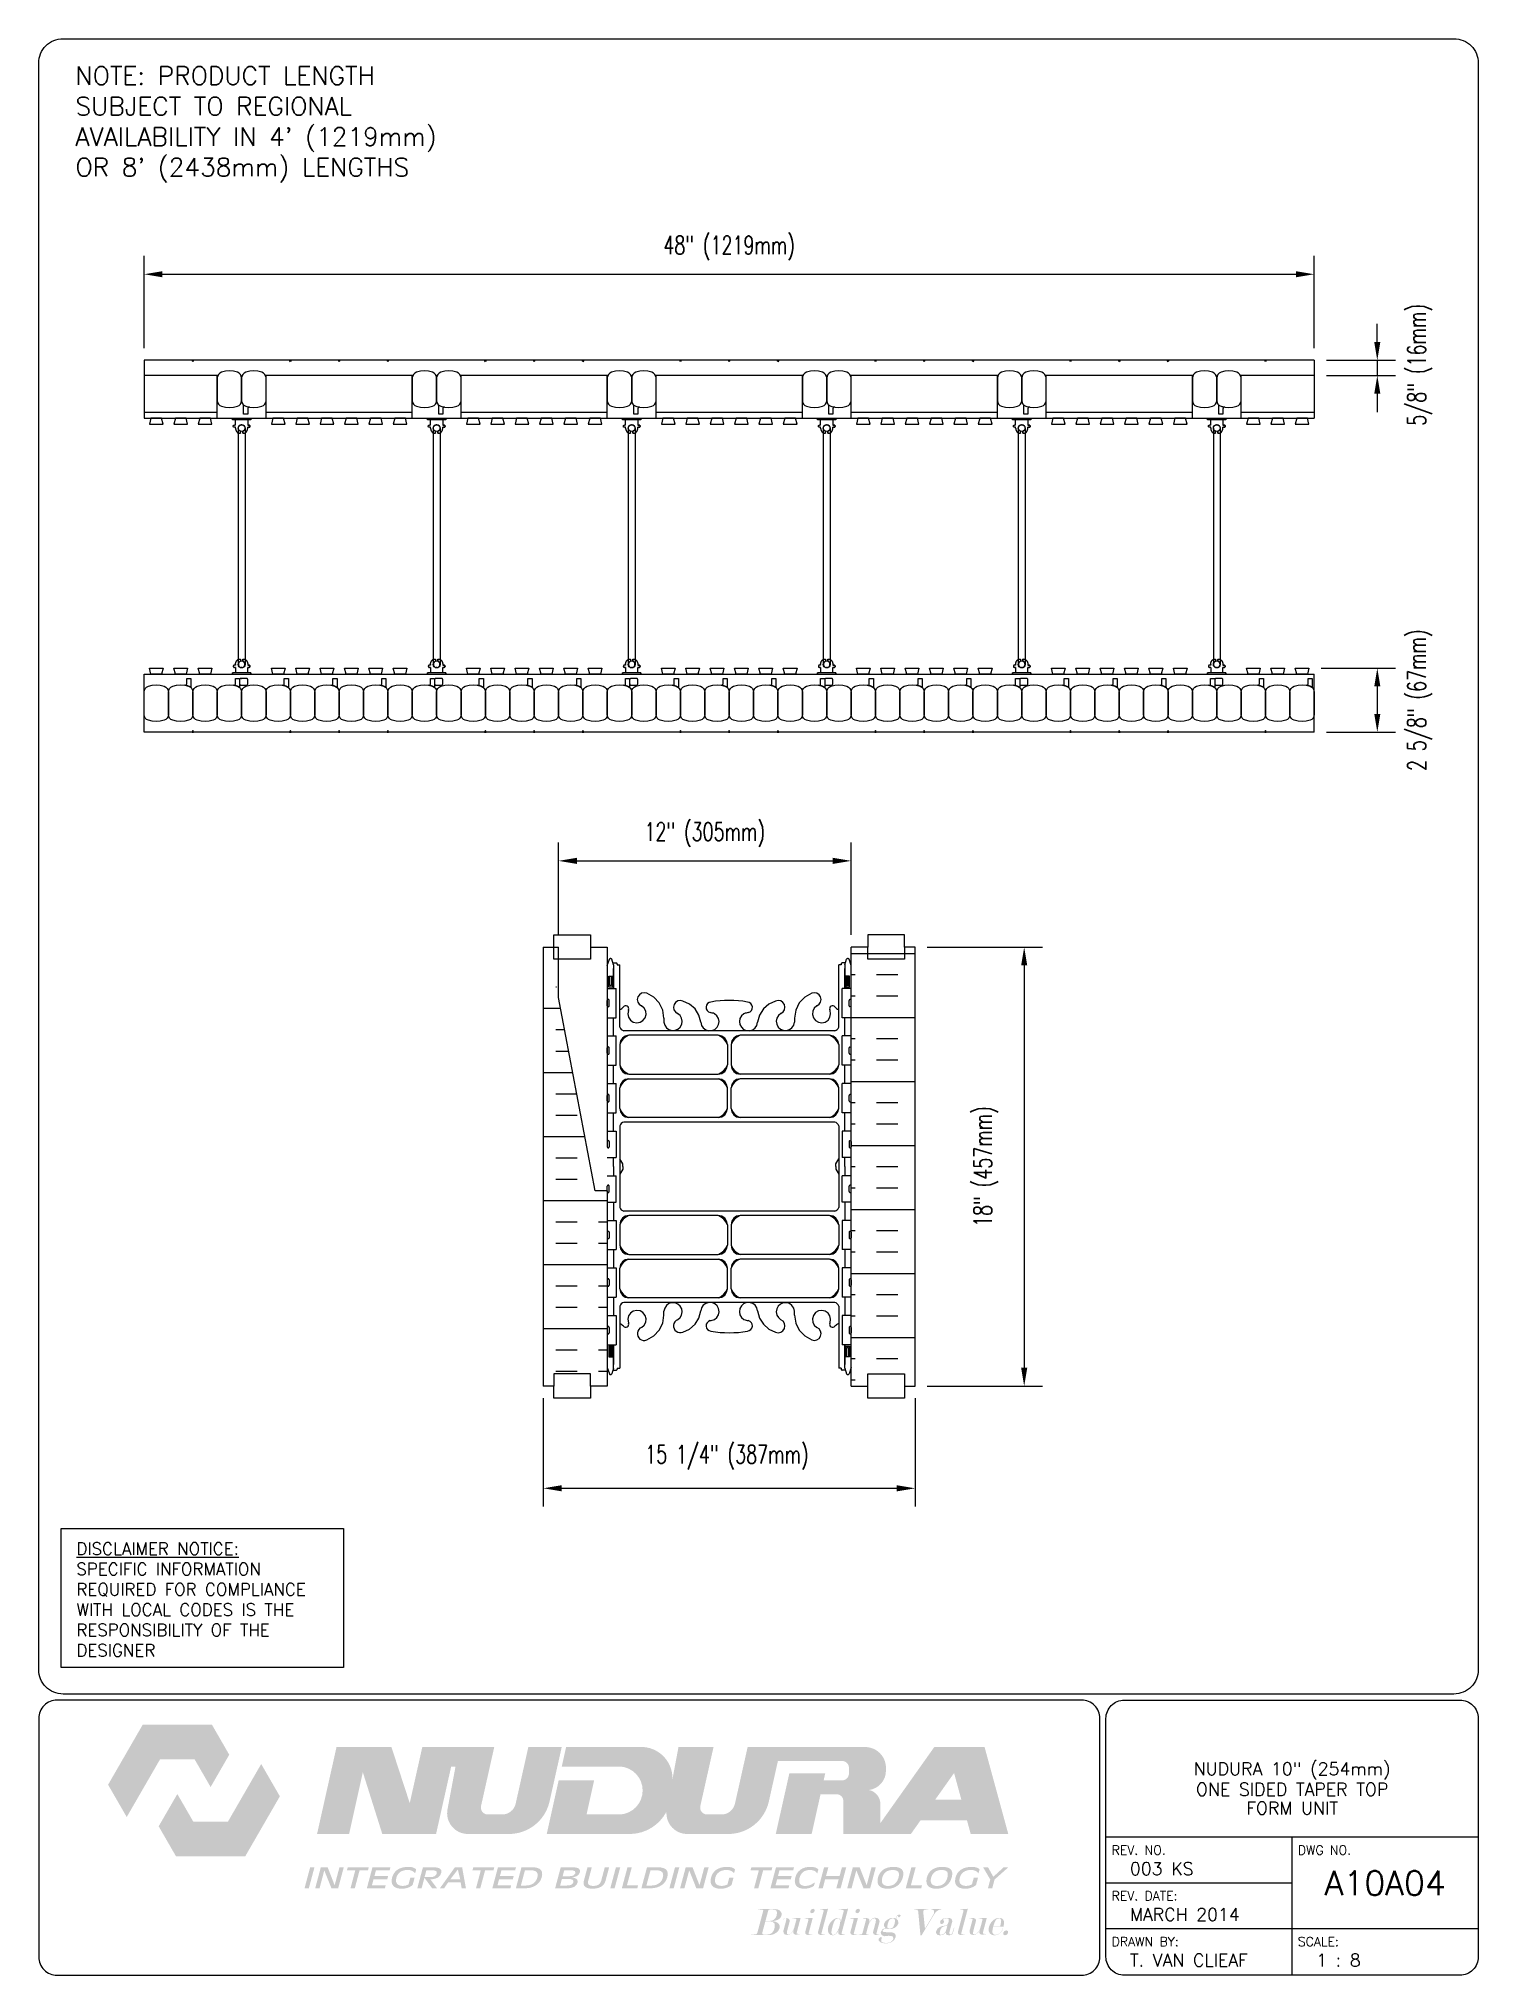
# Paper-space layout 'A10A04' of a CAD drawing. Header units: inches. Extents: x 0.42 to 7.8, y 0.49 to 10.41.
# The model-space entities are those that its viewports show. They can reach past a viewport. Long polylines and large blocks are cut down to what shows.
import ezdxf
from ezdxf.enums import TextEntityAlignment as Align

# ---------------------------------------------------------------- set-up
doc = ezdxf.new("R2010")
doc.units = ezdxf.units.IN
doc.header["$MEASUREMENT"] = 0
doc.linetypes.add('DASHED2', pattern=[0.375, 0.25, -0.125])
doc.linetypes.add('HIDDEN2', pattern=[0.1875, 0.125, -0.0625])
for name, color, linetype in [('HATCH', 12, 'Continuous'), ('Hidden2', 12, 'HIDDEN2'), ('line25', 2, 'Continuous'), ('LINE3', 3, 'Continuous'), ('LINE50', 5, 'Continuous'), ('LINE9', 9, 'Continuous'), ('LOGO', 7, 'Continuous'), ('TBK_LINE65', 3, 'Continuous'), ('TBK_TEXT', 4, 'Continuous'), ('TEXT', 4, 'Continuous'), ('Web_Edge', 9, 'Continuous')]:
    doc.layers.add(name, color=color, linetype=linetype)
doc.styles.add('DIM', font='romans.shx', dxfattribs={"width": 0.7})
doc.styles.add('ROMANS', font='romans.shx', dxfattribs={"height": 0.75})
doc.dimstyles.new('ext_8', dxfattribs={"dimscale": 8, "dimtxt": 0.09375, "dimasz": 0.09375, "dimexe": 0.09375, "dimexo": 0.0625, "dimgap": 0.0625, "dimtad": 1, "dimdec": 3, "dimzin": 3, "dimdsep": 46, "dimlunit": 4, "dimtxsty": 'DIM', "dimcen": 0.09, "dimdle": 0.09375, "dimclrt": 4, "dimadec": 0, "dimazin": 0, "dimtfac": 1, "dimtdec": 3, "dimtmove": 2, "dimatfit": 3, "dimfxl": 0, "dimfrac": 2, "dimtolj": 1, "dimtzin": 0, "dimarcsym": 0})

psp = doc.layouts.new('A10A04')

# ---------------------------------------------------------------- texts
at = {"layer": 'TBK_TEXT', "color": 7, "style": 'ROMANS'}
for s, p in [('REV. NO.', (5.9215, 1.107)), ('DWG NO.', (6.876, 1.107)), ('REV. DATE:', (5.9215, 0.8726)), ('DRAWN BY:', (5.9215, 0.6382)), ('SCALE:', (6.876, 0.6382))]:
    psp.add_text(s, height=0.04688, dxfattribs=at).set_placement(p)
at = {"layer": 'TEXT', "attachment_point": 1, "style": 'ROMANS'}
for s, insert, char_height, width in [("NOTE: PRODUCT LENGTH SUBJECT TO REGIONAL AVAILABILITY IN 4' (1219mm) OR 8' (2438mm) LENGTHS", (0.6087, 10.2717), 0.09375, 2.146076), ('{\\Fromans.shx|c1;\\LDISCLAIMER NOTICE:\\l\\PSPECIFIC INFORMATION REQUIRED FOR COMPLIANCE WITH LOCAL CODES IS THE RESPONSIBILITY OF THE DESIGNER}', (0.6134, 2.7065), 0.0625, 1.41371)]:
    psp.add_mtext(s, dxfattribs=dict(at, insert=insert, char_height=char_height, width=width))

msp = doc.modelspace()

# ---------------------------------------------------------------- blocks, each defined once
blk = doc.blocks.new('TITLEBLOCK-Tag')
at = {"style": 'ROMANS'}
for tag, height, p in [('TITLE_LINE_1', 0.065, (0.927, -0.1328)), ('TITLE_LINE_2', 0.065, (0.9294, -0.2258)), ('CENTRE-LINE-3', 0.065, (0.927, -0.3246)), ('TITLE_LINE_4', 0.065, (0.927, -0.4299)), ('TITLE_LINE_5', 0.065, (0.927, -0.526)), ('DWG', 0.125, (1.4043, -0.9102))]:
    blk.add_attdef(tag, text='', height=height, dxfattribs=at).set_placement(p, align=Align.MIDDLE_CENTER)
for tag, p in [('LATEST_REVISION', (0.0954, -0.8366)), ('REVISION_DATE', (0.0954, -1.071)), ('DRAWN_BY', (0.0954, -1.3053)), ('SCALE', (1.0499, -1.3053))]:
    blk.add_attdef(tag, text='', height=0.065, dxfattribs=at).set_placement(p, align=Align.MIDDLE_LEFT)
blk = doc.blocks.new('*D20')
at = {"layer": 'Defpoints', "color": 0}
for p in [(369.786, 153.341), (321.786, 149.814), (369.786, 149.814)]:
    blk.add_point(p, dxfattribs=at)
at = {"layer": 'TEXT', "color": 0, "lineweight": -2}
for p, q in [((321.786, 150.314), (321.786, 154.091)), ((369.786, 150.314), (369.786, 154.091)), ((322.536, 153.341), (369.036, 153.341))]:
    blk.add_line(p, q, dxfattribs=at)
at = {"layer": 'TEXT', "color": 0}
for points in [[(322.536, 153.466), (322.536, 153.216), (321.786, 153.341)], [(369.036, 153.466), (369.036, 153.216), (369.786, 153.341)]]:
    blk.add_solid(points, dxfattribs=at)
at = {"layer": 'TEXT', "color": 4, "insert": (345.786, 154.412), "char_height": 0.75, "attachment_point": 5, "style": 'DIM'}
blk.add_mtext('\\A1;48" (1219mm)', dxfattribs=at)
blk = doc.blocks.new('*D21')
at = {"layer": 'Defpoints', "color": 0}
for p in [(369.786, 149.814), (369.786, 149.189), (372.37, 149.189)]:
    blk.add_point(p, dxfattribs=at)
at = {"layer": 'TEXT', "color": 0, "lineweight": -2}
for p, q in [((372.37, 150.564), (372.37, 151.314)), ((370.286, 149.814), (373.12, 149.814)), ((372.37, 149.814), (372.37, 149.189)), ((370.286, 149.189), (373.12, 149.189)), ((372.37, 148.439), (372.37, 147.689))]:
    blk.add_line(p, q, dxfattribs=at)
at = {"layer": 'TEXT', "color": 0}
for points in [[(372.245, 150.564), (372.495, 150.564), (372.37, 149.814)], [(372.245, 148.439), (372.495, 148.439), (372.37, 149.189)]]:
    blk.add_solid(points, dxfattribs=at)
at = {"layer": 'TEXT', "color": 4, "insert": (374.115, 149.627), "char_height": 0.75, "attachment_point": 5, "rotation": 90, "style": 'DIM'}
blk.add_mtext('\\A1;5/8" (16mm)', dxfattribs=at)
blk = doc.blocks.new('*D22')
at = {"layer": 'Defpoints', "color": 0}
for p in [(369.567, 137.189), (369.786, 134.564), (372.37, 134.564)]:
    blk.add_point(p, dxfattribs=at)
at = {"layer": 'TEXT', "color": 0, "lineweight": -2}
for p, q in [((370.067, 137.189), (373.12, 137.189)), ((372.37, 136.439), (372.37, 135.314)), ((370.286, 134.564), (373.12, 134.564))]:
    blk.add_line(p, q, dxfattribs=at)
at = {"layer": 'TEXT', "color": 0}
for points in [[(372.245, 136.439), (372.495, 136.439), (372.37, 137.189)], [(372.245, 135.314), (372.495, 135.314), (372.37, 134.564)]]:
    blk.add_solid(points, dxfattribs=at)
at = {"layer": 'TEXT', "color": 4, "insert": (374.115, 135.877), "char_height": 0.75, "attachment_point": 5, "rotation": 90, "style": 'DIM'}
blk.add_mtext('\\A1;2 5/8" (67mm)', dxfattribs=at)
blk = doc.blocks.new('*D23')
at = {"layer": 'Defpoints', "color": 0}
for p in [(353.411, 125.754), (353.411, 107.754), (357.886, 107.754)]:
    blk.add_point(p, dxfattribs=at)
at = {"layer": 'TEXT', "color": 0, "lineweight": -2}
for p, q in [((353.911, 125.754), (358.636, 125.754)), ((357.886, 125.004), (357.886, 108.504)), ((353.911, 107.754), (358.636, 107.754))]:
    blk.add_line(p, q, dxfattribs=at)
at = {"layer": 'TEXT', "color": 0}
for points in [[(357.761, 125.004), (358.011, 125.004), (357.886, 125.754)], [(357.761, 108.504), (358.011, 108.504), (357.886, 107.754)]]:
    blk.add_solid(points, dxfattribs=at)
at = {"layer": 'TEXT', "color": 4, "insert": (356.314, 116.754), "char_height": 0.75, "attachment_point": 5, "rotation": 90, "style": 'DIM'}
blk.add_mtext('\\A1;18" (457mm)', dxfattribs=at)
blk = doc.blocks.new('*D24')
at = {"layer": 'Defpoints', "color": 0}
for p in [(350.786, 129.289), (338.786, 125.754), (350.786, 125.754)]:
    blk.add_point(p, dxfattribs=at)
at = {"layer": 'TEXT', "color": 0, "lineweight": -2}
for p, q in [((338.786, 126.254), (338.786, 130.039)), ((350.786, 126.254), (350.786, 130.039)), ((339.536, 129.289), (350.036, 129.289))]:
    blk.add_line(p, q, dxfattribs=at)
at = {"layer": 'TEXT', "color": 0}
for points in [[(339.536, 129.414), (339.536, 129.164), (338.786, 129.289)], [(350.036, 129.414), (350.036, 129.164), (350.786, 129.289)]]:
    blk.add_solid(points, dxfattribs=at)
at = {"layer": 'TEXT', "color": 4, "insert": (344.786, 130.361), "char_height": 0.75, "attachment_point": 5, "style": 'DIM'}
blk.add_mtext('\\A1;12" (305mm)', dxfattribs=at)
blk = doc.blocks.new('*D25')
at = {"layer": 'Defpoints', "color": 0}
for p in [(338.161, 107.754), (353.411, 107.754), (353.411, 103.563)]:
    blk.add_point(p, dxfattribs=at)
at = {"layer": 'TEXT', "color": 0, "lineweight": -2}
for p, q in [((338.161, 107.254), (338.161, 102.813)), ((353.411, 107.254), (353.411, 102.813)), ((338.911, 103.563), (352.661, 103.563))]:
    blk.add_line(p, q, dxfattribs=at)
at = {"layer": 'TEXT', "color": 0}
for points in [[(338.911, 103.688), (338.911, 103.438), (338.161, 103.563)], [(352.661, 103.688), (352.661, 103.438), (353.411, 103.563)]]:
    blk.add_solid(points, dxfattribs=at)
at = {"layer": 'TEXT', "color": 4, "insert": (345.695, 104.829), "char_height": 0.75, "attachment_point": 5, "style": 'DIM'}
blk.add_mtext('\\A1;15 1/4" (387mm)', dxfattribs=at)
blk = doc.blocks.new('WEB_CENTRE_TOP_10')
for p, q in [((-0.141, 9.688), (-0.141, 0)), ((0.141, 9.688), (0.141, 0))]:
    blk.add_line(p, q)
for centre in [(0, 9.688), (0, 0)]:
    blk.add_circle(centre, 0.141)
blk = doc.blocks.new('Connector')
blk.add_point((0.271, 0))
at = {"layer": 'LINE9'}
for p, q in [((0, 0.375), (0, -0.375)), ((0.062, -0.375), (0.062, 0.375)), ((0.281, 0.25), (0.062, 0.25))]:
    blk.add_line(p, q, dxfattribs=at)
for points, weights in [([(0.007, 0.375), (0.004, 0.375), (0, 0.375)], [1, 0.972587069138, 0.950305488115]), ([(0.327, 0.343), (0.308, 0.343), (0.281, 0.317), (0.281, 0.297)], [1, 0.85355339, 0.85355339, 1]), ([(0.328, 0.343), (0.327, 0.343), (0.327, 0.343)], [1, 0.70710678, 1]), ([(0.375, 0.297), (0.375, 0.317), (0.348, 0.343), (0.329, 0.343)], [1, 0.85355339, 0.85355339, 1]), ([(0.406, 0.25), (0.546, 0.25), (0.619, 0.131)], [0.958404415409, 0.794674173519, 0.864651571113]), ([(0.619, 0.052), (0.612, 0.049), (0.604, 0.049)], [0.83615024178, 0.892081430621, 1]), ([(0, -0.375), (0.004, -0.375), (0.007, -0.375)], [0.950305488115, 0.972587069138, 1]), ([(0.281, -0.297), (0.281, -0.317), (0.308, -0.343), (0.327, -0.343)], [1, 0.85355339, 0.85355339, 1]), ([(0.327, -0.343), (0.281, -0.343), (0.281, -0.297)], [1, 0.70710678, 1]), ([(0.329, -0.343), (0.348, -0.343), (0.375, -0.317), (0.375, -0.297)], [1, 0.85355339, 0.85355339, 1]), ([(0.375, -0.297), (0.375, -0.343), (0.329, -0.343)], [1, 0.70710678, 1]), ([(0.619, -0.131), (0.546, -0.25), (0.406, -0.25)], [0.864651574428, 0.794674169686, 0.958404415195]), ([(0.604, -0.049), (0.612, -0.049), (0.619, -0.052)], [1, 0.89208144177, 0.836150253337])]:
    blk.add_rational_spline(points, weights, degree=2, dxfattribs=at)
for points, degree in [([(0, 0.375), (0.002, 0.375), (0.005, 0.375), (0.007, 0.375)], 3), ([(0.007, 0.375), (0.021, 0.375), (0.051, 0.375), (0.062, 0.375), (0.062, 0.375)], 3), ([(0.281, 0.25), (0.281, 0.297)], 1), ([(0.327, 0.343), (0.327, 0.343), (0.328, 0.343), (0.328, 0.343)], 3), ([(0.328, 0.343), (0.329, 0.343), (0.329, 0.343), (0.329, 0.343)], 3), ([(0.375, 0.25), (0.375, 0.297)], 1), ([(0.406, 0.25), (0.375, 0.25)], 1), ([(0.406, 0.25), (0.406, 0.25)], 1), ([(0.406, 0.25), (0.406, 0.25)], 1), ([(0.406, 0.25), (0.406, 0.25)], 1), ([(0.406, 0.25), (0.406, 0.25)], 1), ([(0.406, 0.25), (0.406, 0.25)], 1), ([(0.406, 0.25), (0.406, 0.25)], 1), ([(0.406, 0.25), (0.406, 0.25)], 1), ([(0.406, 0.25), (0.406, 0.25)], 1), ([(0.406, 0.25), (0.406, 0.25)], 1), ([(0.406, 0.25), (0.406, 0.25)], 1), ([(0.406, 0.25), (0.406, 0.25)], 1), ([(0.406, 0.25), (0.406, 0.25)], 1), ([(0.406, 0.25), (0.406, 0.25)], 1), ([(0.406, 0.25), (0.406, 0.25)], 1), ([(0.406, 0.25), (0.406, 0.25)], 1), ([(0.406, 0.25), (0.406, 0.25)], 1), ([(0.406, 0.25), (0.406, 0.25)], 1), ([(0.406, 0.25), (0.406, 0.25)], 1), ([(0.406, 0.25), (0.406, 0.25)], 1), ([(0.406, 0.25), (0.406, 0.25)], 1), ([(0.406, 0.25), (0.406, 0.25)], 1), ([(0.406, 0.25), (0.406, 0.25)], 1), ([(0.406, 0.25), (0.406, 0.25)], 1), ([(0.406, 0.25), (0.406, 0.25)], 1), ([(0.604, 0.049), (0.532, 0.049)], 1), ([(0.532, 0.049), (0.532, 0.049)], 1), ([(0.532, 0.049), (0.532, 0.049)], 1), ([(0.532, 0.049), (0.532, 0.049)], 1), ([(0.532, 0.049), (0.532, 0.049)], 1), ([(0.532, 0.049), (0.532, 0.049)], 1), ([(0.532, 0.049), (0.532, 0.049)], 1), ([(0.532, 0.049), (0.532, 0.049)], 1), ([(0.532, 0.049), (0.532, 0.049)], 1), ([(0.532, 0.049), (0.532, 0.049)], 1), ([(0.532, 0.049), (0.532, 0.049)], 1), ([(0.604, 0.049), (0.609, 0.049), (0.614, 0.05), (0.619, 0.052)], 3), ([(0.604, 0.049), (0.604, 0.049)], 1), ([(0.604, 0.049), (0.604, 0.049)], 1), ([(0.604, 0.049), (0.604, 0.049)], 1), ([(0.604, 0.049), (0.604, 0.049)], 1), ([(0.619, 0.131), (0.619, 0.052)], 1), ([(0.619, 0.131), (0.619, 0.131)], 1), ([(0.619, 0.131), (0.619, 0.131)], 1), ([(0.619, 0.131), (0.619, 0.131)], 1), ([(0.619, 0.131), (0.619, 0.131)], 1), ([(0.007, -0.375), (0.005, -0.375), (0.002, -0.375), (0, -0.375)], 3), ([(0.062, -0.375), (0.062, -0.375), (0.051, -0.375), (0.021, -0.375), (0.007, -0.375)], 3), ([(0.062, -0.25), (0.281, -0.25)], 1), ([(0.281, -0.297), (0.281, -0.25)], 1), ([(0.281, -0.25), (0.281, -0.297)], 1), ([(0.328, -0.343), (0.328, -0.343), (0.327, -0.343), (0.327, -0.343)], 3), ([(0.329, -0.343), (0.329, -0.343), (0.329, -0.343), (0.328, -0.343)], 3), ([(0.375, -0.25), (0.375, -0.297)], 1), ([(0.375, -0.297), (0.375, -0.25)], 1), ([(0.406, -0.25), (0.375, -0.25)], 1), ([(0.406, -0.25), (0.406, -0.25)], 1), ([(0.406, -0.25), (0.406, -0.25)], 1), ([(0.406, -0.25), (0.406, -0.25)], 1), ([(0.406, -0.25), (0.406, -0.25)], 1), ([(0.406, -0.25), (0.406, -0.25)], 1), ([(0.406, -0.25), (0.406, -0.25)], 1), ([(0.406, -0.25), (0.406, -0.25)], 1), ([(0.406, -0.25), (0.406, -0.25)], 1), ([(0.406, -0.25), (0.406, -0.25)], 1), ([(0.406, -0.25), (0.406, -0.25)], 1), ([(0.406, -0.25), (0.406, -0.25)], 1), ([(0.532, -0.049), (0.604, -0.049)], 1), ([(0.604, -0.049), (0.58, -0.049), (0.556, -0.049), (0.532, -0.049)], 3), ([(0.532, -0.049), (0.532, -0.049)], 1), ([(0.532, -0.049), (0.532, -0.049)], 1), ([(0.532, -0.049), (0.532, -0.049)], 1), ([(0.532, -0.049), (0.532, -0.049)], 1), ([(0.619, -0.052), (0.614, -0.05), (0.609, -0.049), (0.604, -0.049)], 3), ([(0.604, -0.049), (0.604, -0.049)], 1), ([(0.604, -0.049), (0.604, -0.049)], 1), ([(0.604, -0.049), (0.604, -0.049)], 1), ([(0.604, -0.049), (0.604, -0.049)], 1), ([(0.604, -0.049), (0.604, -0.049)], 1), ([(0.604, -0.049), (0.604, -0.049)], 1), ([(0.604, -0.049), (0.604, -0.049)], 1), ([(0.604, -0.049), (0.604, -0.049)], 1), ([(0.619, -0.052), (0.619, -0.131)], 1), ([(0.619, -0.131), (0.619, -0.131)], 1), ([(0.619, -0.131), (0.619, -0.131)], 1), ([(0.619, -0.131), (0.619, -0.131)], 1), ([(0.619, -0.131), (0.619, -0.131)], 1)]:
    blk.add_open_spline(points, degree=degree, dxfattribs=at)
for points, weights, knots in [([(0.062, 0.375), (0.062, 0.375), (0.046, 0.375), (0.03, 0.375), (0.007, 0.375)], [0.868718858569, 0.861102746415, 1, 0.861102734288, 0.868718859898], [0, 0, 0, 0.5, 0.5, 1, 1, 1]), ([(0.532, 0.049), (0.472, 0.203), (0.333, 0.113), (0.157, 0), (0.333, -0.113), (0.472, -0.203), (0.532, -0.049)], [0.899508922286, 0.599718215298, 1, 0.54226024, 1, 0.599718224335, 0.899508908749], [0, 0, 0, 0.318112, 0.318112, 0.681888, 0.681888, 1, 1, 1]), ([(0.007, -0.375), (0.03, -0.375), (0.046, -0.375), (0.062, -0.375), (0.062, -0.375)], [0.868718859319, 0.861102739573, 1, 0.861102742958, 0.868718858948], [0, 0, 0, 0.5, 0.5, 1, 1, 1])]:
    blk.add_rational_spline(points, weights, degree=2, knots=knots, dxfattribs=at)

# ---------------------------------------------------------------- dimensions: what is measured, and where the dimension line sits
at = {"layer": 'TEXT'}
for base, p1, p2, text, picture, middle in [((369.7861, 153.3409), (321.7861, 149.8144), (369.7861, 149.8144), '48" (1219mm)', '*D20', (345.7861, 154.4123)), ((350.7861, 129.2892), (338.7861, 125.7537), (350.7861, 125.7537), '12" (305mm)', '*D24', (344.7861, 130.3606))]:
    dim = msp.add_linear_dim(base=base, p1=p1, p2=p2, text=text, dimstyle='ext_8', dxfattribs=at)
    dim.commit()
    dim.dimension.update_dxf_attribs({"geometry": picture, "text_midpoint": middle})
for base, p1, p2, text, picture, middle in [((372.37, 149.1894), (369.7861, 149.8144), (369.7861, 149.1894), '5/8" (16mm)', '*D21', (374.115, 149.6269)), ((372.37, 134.5644), (369.5672, 137.1894), (369.7861, 134.5644), '2 5/8" (67mm)', '*D22', (374.115, 135.8769)), ((357.8859, 107.7537), (353.4111, 125.7537), (353.4111, 107.7537), '18" (457mm)', '*D23', (356.3145, 116.7537))]:
    dim = msp.add_linear_dim(base=base, p1=p1, p2=p2, angle=90, text=text, dimstyle='ext_8', dxfattribs=at)
    dim.commit()
    dim.dimension.update_dxf_attribs({"geometry": picture, "text_midpoint": middle, "dimtype": 160})
dim = msp.add_linear_dim(base=(353.4111, 103.5633), p1=(338.1611, 107.7537), p2=(353.4111, 107.7537), text='15 1/4" (387mm)', dimstyle='ext_8', dxfattribs=at)
dim.commit()
dim.dimension.update_dxf_attribs({"geometry": '*D25', "text_midpoint": (345.6952, 104.8286), "dimtype": 160})

# ---------------------------------------------------------------- hatches: boundary and pattern name
at = {"layer": 'HATCH'}
h = msp.add_hatch(dxfattribs=at)
h.set_pattern_fill('INSUL', color=256, scale=7, style=0)
h.set_pattern_definition([(180, (3276.9477, -289.2558), (0, 2.625), []), (180, (3276.9477, -288.3808), (0, 2.625), [0.875, -0.875]), (180, (3276.9477, -287.5058), (0, 2.625), [0.875, -0.875])])
h.paths.add_polyline_path([(353.4111, 107.7537), (352.9736, 107.7537), (352.9736, 108.2537), (351.4736, 108.2537), (351.4736, 107.7537), (350.7861, 107.7537), (350.7861, 125.7537), (351.4736, 125.7537), (351.4736, 126.2537), (352.9736, 126.2537), (352.9736, 125.7537), (353.4111, 125.7537)])
h = msp.add_hatch(dxfattribs=at)
h.set_pattern_fill('INSUL', color=256, scale=7, style=0)
h.set_pattern_definition([(0, (-2589.0708, -344.009), (0, 2.625), []), (0, (-2589.0708, -343.134), (0, 2.625), [0.875, -0.875]), (0, (-2589.0708, -342.259), (0, 2.625), [0.875, -0.875])])
edge = h.paths.add_edge_path()
edge.add_line((340.7861, 115.7537), (340.2861, 115.7537))
edge.add_line((340.2861, 115.7537), (338.5361, 125.0037))
edge.add_line((338.5361, 125.0037), (338.5361, 125.7537))
edge.add_line((338.5361, 125.7537), (338.1611, 125.7537))
edge.add_line((338.1611, 125.7537), (338.1611, 107.7537))
edge.add_line((338.1611, 107.7537), (338.5986, 107.7537))
edge.add_line((338.5986, 107.7537), (338.5986, 108.2537))
edge.add_line((338.5986, 108.2537), (340.0986, 108.2537))
edge.add_line((340.0986, 108.2537), (340.0986, 107.7537))
edge.add_line((340.0986, 107.7537), (340.5361, 107.7537))
edge.add_line((340.7861, 115.7537), (340.7861, 107.7537))

# ---------------------------------------------------------------- linework, layer by layer
at = {"layer": 'Hidden2'}
msp.add_lwpolyline([(338.5361, 125.7537), (338.5986, 125.7537), (338.5986, 126.2537), (340.0986, 126.2537), (340.0986, 125.7537), (340.7861, 125.7537), (340.7861, 115.7537)], dxfattribs=at)
at = {"layer": 'line25'}
for p, q in [((324.7861, 149.1894), (321.7861, 149.1894)), ((332.7861, 149.1894), (326.7861, 149.1894)), ((340.786, 149.1894), (334.7861, 149.1894)), ((348.7861, 149.1894), (342.786, 149.1894)), ((356.7861, 149.1894), (350.7861, 149.1894)), ((364.7861, 149.1894), (358.7861, 149.1894)), ((369.7861, 149.1894), (366.7861, 149.1894)), ((321.7861, 147.4394), (369.7861, 147.4394)), ((321.7861, 136.9394), (369.7861, 136.9394)), ((350.7861, 107.7537), (350.7861, 125.7537)), ((340.7861, 124.0587), (341.1511, 124.0587)), ((341.1511, 122.8587), (341.1511, 124.0587)), ((350.7861, 124.0587), (350.4212, 124.0587)), ((350.4212, 122.8587), (350.4212, 124.0587)), ((340.7861, 122.8587), (341.1511, 122.8587)), ((350.7861, 122.8587), (350.4212, 122.8587)), ((340.7861, 122.1087), (341.1511, 122.1087)), ((341.1511, 120.9087), (341.1511, 122.1087)), ((350.7861, 122.1087), (350.4212, 122.1087)), ((350.4212, 120.9087), (350.4212, 122.1087)), ((340.7861, 120.9087), (341.1511, 120.9087)), ((350.7861, 120.9087), (350.4212, 120.9087)), ((340.7861, 120.1587), (341.1511, 120.1587)), ((341.1511, 118.9587), (341.1511, 120.1587)), ((350.7861, 120.1587), (350.4212, 120.1587)), ((350.4212, 118.9587), (350.4212, 120.1587)), ((340.7861, 118.9587), (341.1511, 118.9587)), ((350.7861, 118.9587), (350.4212, 118.9587)), ((340.7861, 118.2087), (341.1511, 118.2087)), ((341.1511, 118.2087), (341.1511, 117.1287)), ((350.7861, 118.2087), (350.4212, 118.2087)), ((350.4212, 118.2087), (350.4212, 117.1287)), ((340.7861, 117.1287), (341.1511, 117.1287)), ((350.7861, 117.1287), (350.4212, 117.1287)), ((340.7861, 116.3787), (341.1511, 116.3787)), ((341.1511, 115.2987), (341.1511, 116.3787)), ((350.7861, 116.3787), (350.4212, 116.3787)), ((350.4212, 115.2987), (350.4212, 116.3787)), ((340.7861, 115.7537), (340.7861, 107.7537)), ((340.7861, 115.2987), (341.1511, 115.2987)), ((350.7861, 115.2987), (350.4212, 115.2987)), ((340.7861, 114.5487), (341.1511, 114.5487)), ((341.1511, 114.5487), (341.1511, 113.3487)), ((350.7861, 114.5487), (350.4212, 114.5487)), ((350.4212, 114.5487), (350.4212, 113.3487)), ((340.7861, 113.3487), (341.1511, 113.3487)), ((350.7861, 113.3487), (350.4212, 113.3487)), ((340.7861, 112.5987), (341.1511, 112.5987)), ((341.1511, 112.5987), (341.1511, 111.3987)), ((350.7861, 112.5987), (350.4212, 112.5987)), ((350.4212, 112.5987), (350.4212, 111.3987)), ((340.7861, 111.3987), (341.1511, 111.3987)), ((350.7861, 111.3987), (350.4212, 111.3987)), ((340.7861, 110.6487), (341.1511, 110.6487)), ((341.1511, 110.6487), (341.1511, 109.4487)), ((350.7861, 110.6487), (350.4212, 110.6487)), ((350.4212, 110.6487), (350.4212, 109.4487)), ((340.7861, 109.4487), (341.1511, 109.4487)), ((350.7861, 109.4487), (350.4212, 109.4487))]:
    msp.add_line(p, q, dxfattribs=at)
for points in [[(322.0672, 147.4394), (322.0049, 147.1894), (322.5672, 147.1894), (322.5049, 147.4394)], [(323.0672, 147.4394), (323.0049, 147.1894), (323.5672, 147.1894), (323.5049, 147.4394)], [(324.0672, 147.4394), (324.0049, 147.1894), (324.5672, 147.1894), (324.5049, 147.4394)], [(327.0672, 147.4394), (327.0049, 147.1894), (327.5672, 147.1894), (327.5049, 147.4394)], [(328.0672, 147.4394), (328.0049, 147.1894), (328.5672, 147.1894), (328.5049, 147.4394)], [(329.0672, 147.4394), (329.0049, 147.1894), (329.5672, 147.1894), (329.5049, 147.4394)], [(330.0672, 147.4394), (330.0049, 147.1894), (330.5672, 147.1894), (330.5049, 147.4394)], [(331.0672, 147.4394), (331.0049, 147.1894), (331.5672, 147.1894), (331.5049, 147.4394)], [(332.0672, 147.4394), (332.0049, 147.1894), (332.5672, 147.1894), (332.5049, 147.4394)], [(335.0672, 147.4394), (335.0049, 147.1894), (335.5672, 147.1894), (335.5049, 147.4394)], [(336.0672, 147.4394), (336.0049, 147.1894), (336.5672, 147.1894), (336.5049, 147.4394)], [(337.0672, 147.4394), (337.0049, 147.1894), (337.5672, 147.1894), (337.5049, 147.4394)], [(338.0672, 147.4394), (338.0049, 147.1894), (338.5672, 147.1894), (338.5049, 147.4394)], [(339.0672, 147.4394), (339.0049, 147.1894), (339.5672, 147.1894), (339.5049, 147.4394)], [(340.0672, 147.4394), (340.0049, 147.1894), (340.5672, 147.1894), (340.5049, 147.4394)], [(343.0672, 147.4394), (343.0049, 147.1894), (343.5672, 147.1894), (343.5049, 147.4394)], [(344.0672, 147.4394), (344.0049, 147.1894), (344.5672, 147.1894), (344.5049, 147.4394)], [(345.0672, 147.4394), (345.0049, 147.1894), (345.5672, 147.1894), (345.5049, 147.4394)], [(346.0672, 147.4394), (346.0049, 147.1894), (346.5672, 147.1894), (346.5049, 147.4394)], [(347.0672, 147.4394), (347.0049, 147.1894), (347.5672, 147.1894), (347.5049, 147.4394)], [(348.0672, 147.4394), (348.0049, 147.1894), (348.5672, 147.1894), (348.5049, 147.4394)], [(351.0672, 147.4394), (351.0049, 147.1894), (351.5672, 147.1894), (351.5049, 147.4394)], [(352.0672, 147.4394), (352.0049, 147.1894), (352.5672, 147.1894), (352.5049, 147.4394)], [(353.0672, 147.4394), (353.0049, 147.1894), (353.5672, 147.1894), (353.5049, 147.4394)], [(354.0672, 147.4394), (354.0049, 147.1894), (354.5672, 147.1894), (354.5049, 147.4394)], [(355.0672, 147.4394), (355.0049, 147.1894), (355.5672, 147.1894), (355.5049, 147.4394)], [(356.0672, 147.4394), (356.0049, 147.1894), (356.5672, 147.1894), (356.5049, 147.4394)], [(359.0672, 147.4394), (359.0049, 147.1894), (359.5672, 147.1894), (359.5049, 147.4394)], [(360.0672, 147.4394), (360.0049, 147.1894), (360.5672, 147.1894), (360.5049, 147.4394)], [(361.0672, 147.4394), (361.0049, 147.1894), (361.5672, 147.1894), (361.5049, 147.4394)], [(362.0672, 147.4394), (362.0049, 147.1894), (362.5672, 147.1894), (362.5049, 147.4394)], [(363.0672, 147.4394), (363.0049, 147.1894), (363.5672, 147.1894), (363.5049, 147.4394)], [(364.0672, 147.4394), (364.0049, 147.1894), (364.5672, 147.1894), (364.5049, 147.4394)], [(367.0672, 147.4394), (367.0049, 147.1894), (367.5672, 147.1894), (367.5049, 147.4394)], [(368.0672, 147.4394), (368.0049, 147.1894), (368.5672, 147.1894), (368.5049, 147.4394)], [(369.0672, 147.4394), (369.0049, 147.1894), (369.5672, 147.1894), (369.5049, 147.4394)], [(322.0672, 136.9394), (322.0049, 137.1894), (322.5672, 137.1894), (322.5049, 136.9394)], [(323.0672, 136.9394), (323.0049, 137.1894), (323.5672, 137.1894), (323.5049, 136.9394)], [(324.0672, 136.9394), (324.0049, 137.1894), (324.5672, 137.1894), (324.5049, 136.9394)], [(327.0672, 136.9394), (327.0049, 137.1894), (327.5672, 137.1894), (327.5049, 136.9394)], [(328.0672, 136.9394), (328.0049, 137.1894), (328.5672, 137.1894), (328.5049, 136.9394)], [(329.0672, 136.9394), (329.0049, 137.1894), (329.5672, 137.1894), (329.5049, 136.9394)], [(330.0672, 136.9394), (330.0049, 137.1894), (330.5672, 137.1894), (330.5049, 136.9394)], [(331.0672, 136.9394), (331.0049, 137.1894), (331.5672, 137.1894), (331.5049, 136.9394)], [(332.0672, 136.9394), (332.0049, 137.1894), (332.5672, 137.1894), (332.5049, 136.9394)], [(335.0672, 136.9394), (335.0049, 137.1894), (335.5672, 137.1894), (335.5049, 136.9394)], [(336.0672, 136.9394), (336.0049, 137.1894), (336.5672, 137.1894), (336.5049, 136.9394)], [(337.0672, 136.9394), (337.0049, 137.1894), (337.5672, 137.1894), (337.5049, 136.9394)], [(338.0672, 136.9394), (338.0049, 137.1894), (338.5672, 137.1894), (338.5049, 136.9394)], [(339.0672, 136.9394), (339.0049, 137.1894), (339.5672, 137.1894), (339.5049, 136.9394)], [(340.0672, 136.9394), (340.0049, 137.1894), (340.5672, 137.1894), (340.5049, 136.9394)], [(343.0672, 136.9394), (343.0049, 137.1894), (343.5672, 137.1894), (343.5049, 136.9394)], [(344.0672, 136.9394), (344.0049, 137.1894), (344.5672, 137.1894), (344.5049, 136.9394)], [(345.0672, 136.9394), (345.0049, 137.1894), (345.5672, 137.1894), (345.5049, 136.9394)], [(346.0672, 136.9394), (346.0049, 137.1894), (346.5672, 137.1894), (346.5049, 136.9394)], [(347.0672, 136.9394), (347.0049, 137.1894), (347.5672, 137.1894), (347.5049, 136.9394)], [(348.0672, 136.9394), (348.0049, 137.1894), (348.5672, 137.1894), (348.5049, 136.9394)], [(351.0672, 136.9394), (351.0049, 137.1894), (351.5672, 137.1894), (351.5049, 136.9394)], [(352.0672, 136.9394), (352.0049, 137.1894), (352.5672, 137.1894), (352.5049, 136.9394)], [(353.0672, 136.9394), (353.0049, 137.1894), (353.5672, 137.1894), (353.5049, 136.9394)], [(354.0672, 136.9394), (354.0049, 137.1894), (354.5672, 137.1894), (354.5049, 136.9394)], [(355.0672, 136.9394), (355.0049, 137.1894), (355.5672, 137.1894), (355.5049, 136.9394)], [(356.0672, 136.9394), (356.0049, 137.1894), (356.5672, 137.1894), (356.5049, 136.9394)], [(359.0672, 136.9394), (359.0049, 137.1894), (359.5672, 137.1894), (359.5049, 136.9394)], [(360.0672, 136.9394), (360.0049, 137.1894), (360.5672, 137.1894), (360.5049, 136.9394)], [(361.0672, 136.9394), (361.0049, 137.1894), (361.5672, 137.1894), (361.5049, 136.9394)], [(362.0672, 136.9394), (362.0049, 137.1894), (362.5672, 137.1894), (362.5049, 136.9394)], [(363.0672, 136.9394), (363.0049, 137.1894), (363.5672, 137.1894), (363.5049, 136.9394)], [(364.0672, 136.9394), (364.0049, 137.1894), (364.5672, 137.1894), (364.5049, 136.9394)], [(367.0672, 136.9394), (367.0049, 137.1894), (367.5672, 137.1894), (367.5049, 136.9394)], [(368.0672, 136.9394), (368.0049, 137.1894), (368.5672, 137.1894), (368.5049, 136.9394)], [(369.0672, 136.9394), (369.0049, 137.1894), (369.5672, 137.1894), (369.5049, 136.9394)]]:
    msp.add_lwpolyline(points, close=True, dxfattribs=at)
at = {"layer": 'LINE50'}
for p, q in [((321.7861, 149.8144), (321.7861, 147.4394)), ((369.7861, 149.8144), (321.7861, 149.8144)), ((369.7861, 149.8144), (369.7861, 147.4394)), ((321.7861, 134.5644), (321.7861, 136.9394)), ((369.7861, 134.5644), (369.7861, 136.9394)), ((369.7861, 134.5644), (321.7861, 134.5644)), ((338.1611, 125.7537), (338.1611, 125.7537)), ((338.1611, 125.7537), (338.1611, 107.7537)), ((338.1611, 125.7537), (338.7861, 125.7537)), ((353.4111, 107.7537), (353.4111, 125.7537))]:
    msp.add_line(p, q, dxfattribs=at)
for points in [[(353.4111, 125.7537), (352.9736, 125.7537), (352.9736, 126.2537), (351.4736, 126.2537), (351.4736, 125.7537), (350.7861, 125.7537)], [(340.7861, 115.7537), (340.2861, 115.7537), (338.7861, 123.6822), (338.7861, 125.7537)], [(340.7861, 107.7537), (340.0986, 107.7537), (340.0986, 108.2537), (338.5986, 108.2537), (338.5986, 107.7537), (338.1611, 107.7537)], [(350.7861, 107.7537), (351.4736, 107.7537), (351.4736, 108.2537), (352.9736, 108.2537), (352.9736, 107.7537), (353.4111, 107.7537)]]:
    msp.add_lwpolyline(points, dxfattribs=at)
at = {"layer": 'LINE9'}
for p, q in [((324.7861, 147.4394), (324.7861, 149.1894)), ((326.7861, 147.4394), (326.7861, 149.1894)), ((332.7861, 147.4394), (332.7861, 149.1894)), ((334.7861, 147.4394), (334.7861, 149.1894)), ((340.786, 147.4394), (340.786, 149.1894)), ((342.786, 147.4394), (342.786, 149.1894)), ((348.7861, 147.4394), (348.7861, 149.1894)), ((350.7861, 147.4394), (350.7861, 149.1894)), ((356.7861, 147.4394), (356.7861, 149.1894)), ((358.7861, 147.4394), (358.7861, 149.1894)), ((364.7861, 147.4394), (364.7861, 149.1894)), ((366.7861, 147.4394), (366.7861, 149.1894)), ((321.7861, 147.6894), (324.7861, 147.6894)), ((326.7861, 147.6894), (332.7861, 147.6894)), ((334.7861, 147.6894), (340.786, 147.6894)), ((342.786, 147.6894), (348.7861, 147.6894)), ((350.7861, 147.6894), (356.7861, 147.6894)), ((358.7861, 147.6894), (364.7861, 147.6894)), ((366.7861, 147.6894), (369.7861, 147.6894)), ((325.7653, 136.7709), (325.7861, 136.7709)), ((340.7861, 123.3487), (340.7861, 123.5687)), ((340.7861, 123.5137), (340.7861, 123.5137)), ((340.7861, 123.4037), (340.7861, 123.4037)), ((340.8261, 123.6087), (340.8261, 123.6087)), ((340.8261, 123.3087), (340.8261, 123.3087)), ((340.8661, 123.3487), (340.8661, 123.5687)), ((350.7061, 123.3487), (350.7061, 123.5687)), ((350.7461, 123.6087), (350.7461, 123.6087)), ((350.7461, 123.3087), (350.7461, 123.3087)), ((350.7861, 123.3487), (350.7861, 123.5687)), ((350.7861, 123.5137), (350.7861, 123.5137)), ((350.7861, 123.4037), (350.7861, 123.4037)), ((340.7861, 121.3987), (340.7861, 121.6187)), ((340.7861, 121.5637), (340.7861, 121.5637)), ((340.8261, 121.6587), (340.8261, 121.6587)), ((340.8661, 121.3987), (340.8661, 121.6187)), ((350.7061, 121.3987), (350.7061, 121.6187)), ((350.7461, 121.6587), (350.7461, 121.6587)), ((350.7861, 121.3987), (350.7861, 121.6187)), ((350.7861, 121.5637), (350.7861, 121.5637)), ((340.7861, 121.4537), (340.7861, 121.4537)), ((340.8261, 121.3587), (340.8261, 121.3587)), ((350.7461, 121.3587), (350.7461, 121.3587)), ((350.7861, 121.4537), (350.7861, 121.4537)), ((340.7861, 119.4487), (340.7861, 119.6687)), ((340.7861, 119.6137), (340.7861, 119.6137)), ((340.7861, 119.5037), (340.7861, 119.5037)), ((340.8261, 119.7087), (340.8261, 119.7087)), ((340.8261, 119.4087), (340.8261, 119.4087)), ((340.8661, 119.4487), (340.8661, 119.6687)), ((350.7061, 119.4487), (350.7061, 119.6687)), ((350.7461, 119.7087), (350.7461, 119.7087)), ((350.7461, 119.4087), (350.7461, 119.4087)), ((350.7861, 119.4487), (350.7861, 119.6687)), ((350.7861, 119.6137), (350.7861, 119.6137)), ((350.7861, 119.5037), (350.7861, 119.5037)), ((340.7861, 117.7787), (340.7861, 117.5587)), ((340.7861, 117.7237), (340.7861, 117.7237)), ((340.7861, 117.6137), (340.7861, 117.6137)), ((340.8261, 117.8187), (340.8261, 117.8187)), ((340.8261, 117.5187), (340.8261, 117.5187)), ((340.8661, 117.7787), (340.8661, 117.5587)), ((350.7061, 117.7787), (350.7061, 117.5587)), ((350.7461, 117.8187), (350.7461, 117.8187)), ((350.7461, 117.5187), (350.7461, 117.5187)), ((350.7861, 117.7787), (350.7861, 117.5587)), ((350.7861, 117.7237), (350.7861, 117.7237)), ((350.7861, 117.6137), (350.7861, 117.6137)), ((340.7861, 115.7287), (340.7861, 115.9487)), ((340.8261, 115.9887), (340.8261, 115.9887)), ((340.8661, 115.7287), (340.8661, 115.9487)), ((350.7061, 115.7287), (350.7061, 115.9487)), ((350.7461, 115.9887), (350.7461, 115.9887)), ((350.7861, 115.7287), (350.7861, 115.9487)), ((340.7861, 115.8937), (340.7861, 115.8937)), ((340.7861, 115.7837), (340.7861, 115.7837)), ((340.8261, 115.6887), (340.8261, 115.6887)), ((350.7461, 115.6887), (350.7461, 115.6887)), ((350.7861, 115.8937), (350.7861, 115.8937)), ((350.7861, 115.7837), (350.7861, 115.7837)), ((340.7861, 114.0587), (340.7861, 113.8387)), ((340.7861, 114.0037), (340.7861, 114.0037)), ((340.7861, 113.8937), (340.7861, 113.8937)), ((340.8261, 114.0987), (340.8261, 114.0987)), ((340.8261, 113.7987), (340.8261, 113.7987)), ((340.8661, 114.0587), (340.8661, 113.8387)), ((350.7061, 114.0587), (350.7061, 113.8387)), ((350.7461, 114.0987), (350.7461, 114.0987)), ((350.7461, 113.7987), (350.7461, 113.7987)), ((350.7861, 114.0587), (350.7861, 113.8387)), ((350.7861, 114.0037), (350.7861, 114.0037)), ((350.7861, 113.8937), (350.7861, 113.8937)), ((340.7861, 112.1087), (340.7861, 111.8887)), ((340.7861, 112.0537), (340.7861, 112.0537)), ((340.8661, 112.1087), (340.8661, 111.8887)), ((350.7061, 112.1087), (350.7061, 111.8887)), ((350.7861, 112.1087), (350.7861, 111.8887)), ((350.7861, 112.0537), (350.7861, 112.0537)), ((340.7861, 111.9437), (340.7861, 111.9437)), ((340.8261, 111.8487), (340.8261, 111.8487)), ((350.7461, 111.8487), (350.7461, 111.8487)), ((350.7861, 111.9437), (350.7861, 111.9437)), ((340.7861, 110.1587), (340.7861, 109.9387)), ((340.7861, 110.1037), (340.7861, 110.1037)), ((340.7861, 109.9937), (340.7861, 109.9937)), ((340.8261, 110.1987), (340.8261, 110.1987)), ((340.8261, 109.8987), (340.8261, 109.8987)), ((340.8661, 110.1587), (340.8661, 109.9387)), ((350.7061, 110.1587), (350.7061, 109.9387)), ((350.7461, 110.1987), (350.7461, 110.1987)), ((350.7461, 109.8987), (350.7461, 109.8987)), ((350.7861, 110.1587), (350.7861, 109.9387)), ((350.7861, 110.1037), (350.7861, 110.1037)), ((350.7861, 109.9937), (350.7861, 109.9937))]:
    msp.add_line(p, q, dxfattribs=at)
for points in [[(323.8173, 149.8144), (323.7861, 149.7499), (323.7548, 149.8144)], [(327.8173, 149.8144), (327.7861, 149.7499), (327.7548, 149.8144)], [(329.8173, 149.8144), (329.7861, 149.7499), (329.7548, 149.8144)], [(331.8173, 149.8144), (331.7861, 149.7499), (331.7548, 149.8144)], [(335.8173, 149.8144), (335.7861, 149.7499), (335.7548, 149.8144)], [(337.8173, 149.8144), (337.7861, 149.7499), (337.7548, 149.8144)], [(339.8173, 149.8144), (339.7861, 149.7499), (339.7548, 149.8144)], [(343.8173, 149.8144), (343.7861, 149.7499), (343.7548, 149.8144)], [(345.8173, 149.8144), (345.7861, 149.7499), (345.7548, 149.8144)], [(347.8173, 149.8144), (347.7861, 149.7499), (347.7548, 149.8144)], [(351.8173, 149.8144), (351.7861, 149.7499), (351.7548, 149.8144)], [(353.8173, 149.8144), (353.7861, 149.7499), (353.7548, 149.8144)], [(355.8173, 149.8144), (355.7861, 149.7499), (355.7548, 149.8144)], [(359.8173, 149.8144), (359.7861, 149.7499), (359.7548, 149.8144)], [(361.8173, 149.8144), (361.7861, 149.7499), (361.7548, 149.8144)], [(363.8173, 149.8144), (363.7861, 149.7499), (363.7548, 149.8144)], [(367.8173, 149.8144), (367.7861, 149.7499), (367.7548, 149.8144)], [(323.8173, 134.5644), (323.7861, 134.6289), (323.7548, 134.5644)], [(327.8173, 134.5644), (327.7861, 134.6289), (327.7548, 134.5644)], [(329.8173, 134.5644), (329.7861, 134.6289), (329.7548, 134.5644)], [(331.8173, 134.5644), (331.7861, 134.6289), (331.7548, 134.5644)], [(335.8173, 134.5644), (335.7861, 134.6289), (335.7548, 134.5644)], [(337.8173, 134.5644), (337.7861, 134.6289), (337.7548, 134.5644)], [(339.8173, 134.5644), (339.7861, 134.6289), (339.7548, 134.5644)], [(343.8173, 134.5644), (343.7861, 134.6289), (343.7548, 134.5644)], [(345.8173, 134.5644), (345.7861, 134.6289), (345.7548, 134.5644)], [(347.8173, 134.5644), (347.7861, 134.6289), (347.7548, 134.5644)], [(351.8173, 134.5644), (351.7861, 134.6289), (351.7548, 134.5644)], [(353.8173, 134.5644), (353.7861, 134.6289), (353.7548, 134.5644)], [(355.8173, 134.5644), (355.7861, 134.6289), (355.7548, 134.5644)], [(359.8173, 134.5644), (359.7861, 134.6289), (359.7548, 134.5644)], [(361.8173, 134.5644), (361.7861, 134.6289), (361.7548, 134.5644)], [(363.8173, 134.5644), (363.7861, 134.6289), (363.7548, 134.5644)], [(367.8173, 134.5644), (367.7861, 134.6289), (367.7548, 134.5644)]]:
    msp.add_lwpolyline(points, close=True, dxfattribs=at)
for points in [[(324.9592, 147.9284, 0.1576708), (325.613, 147.9284, 0.3253046), (325.7861, 148.1663), (325.7861, 149.0875, 0.3253046), (325.613, 149.3254, 0.1576708), (324.9592, 149.3254, 0.3253046), (324.7861, 149.0875), (324.7861, 148.1663, 0.3253046)], [(325.9592, 147.9284, 0.1576708), (326.613, 147.9284, 0.3253046), (326.7861, 148.1663), (326.7861, 149.0875, 0.3253046), (326.613, 149.3254, 0.1576708), (325.9592, 149.3254, 0.3253046), (325.7861, 149.0875), (325.7861, 148.1663, 0.3253046)], [(332.9592, 147.9284, 0.1576708), (333.613, 147.9284, 0.3253046), (333.7861, 148.1663), (333.7861, 149.0875, 0.3253046), (333.613, 149.3254, 0.1576708), (332.9592, 149.3254, 0.3253046), (332.7861, 149.0875), (332.7861, 148.1663, 0.3253046)], [(333.9592, 147.9284, 0.1576708), (334.613, 147.9284, 0.3253046), (334.7861, 148.1663), (334.7861, 149.0875, 0.3253046), (334.613, 149.3254, 0.1576708), (333.9592, 149.3254, 0.3253046), (333.7861, 149.0875), (333.7861, 148.1663, 0.3253046)], [(340.9591, 147.9284, 0.1576708), (341.6129, 147.9284, 0.3253046), (341.786, 148.1663), (341.786, 149.0875, 0.3253046), (341.6129, 149.3254, 0.1576708), (340.9591, 149.3254, 0.3253046), (340.786, 149.0875), (340.786, 148.1663, 0.3253046)], [(341.9591, 147.9284, 0.1576708), (342.6129, 147.9284, 0.3253046), (342.786, 148.1663), (342.786, 149.0875, 0.3253046), (342.6129, 149.3254, 0.1576708), (341.9591, 149.3254, 0.3253046), (341.786, 149.0875), (341.786, 148.1663, 0.3253046)], [(348.9592, 147.9284, 0.1576708), (349.613, 147.9284, 0.3253046), (349.7861, 148.1663), (349.7861, 149.0875, 0.3253046), (349.613, 149.3254, 0.1576708), (348.9592, 149.3254, 0.3253046), (348.7861, 149.0875), (348.7861, 148.1663, 0.3253046)], [(349.9592, 147.9284, 0.1576708), (350.613, 147.9284, 0.3253046), (350.7861, 148.1663), (350.7861, 149.0875, 0.3253046), (350.613, 149.3254, 0.1576708), (349.9592, 149.3254, 0.3253046), (349.7861, 149.0875), (349.7861, 148.1663, 0.3253046)], [(356.9592, 147.9284, 0.1576708), (357.613, 147.9284, 0.3253046), (357.7861, 148.1663), (357.7861, 149.0875, 0.3253046), (357.613, 149.3254, 0.1576708), (356.9592, 149.3254, 0.3253046), (356.7861, 149.0875), (356.7861, 148.1663, 0.3253046)], [(357.9592, 147.9284, 0.1576708), (358.613, 147.9284, 0.3253046), (358.7861, 148.1663), (358.7861, 149.0875, 0.3253046), (358.613, 149.3254, 0.1576708), (357.9592, 149.3254, 0.3253046), (357.7861, 149.0875), (357.7861, 148.1663, 0.3253046)], [(364.9592, 147.9284, 0.1576708), (365.613, 147.9284, 0.3253046), (365.7861, 148.1663), (365.7861, 149.0875, 0.3253046), (365.613, 149.3254, 0.1576708), (364.9592, 149.3254, 0.3253046), (364.7861, 149.0875), (364.7861, 148.1663, 0.3253046)], [(365.9592, 147.9284, 0.1576708), (366.613, 147.9284, 0.3253046), (366.7861, 148.1663), (366.7861, 149.0875, 0.3253046), (366.613, 149.3254, 0.1576708), (365.9592, 149.3254, 0.3253046), (365.7861, 149.0875), (365.7861, 148.1663, 0.3253046)], [(325.9592, 147.9284, 0.0372667), (326.1128, 147.8911, 0.4630356), (326.0402, 147.8295), (326.0402, 147.6079), (325.8693, 147.6079), (325.8693, 147.9539, 0.1890024), (325.8527, 147.9964, 0.1284074)], [(333.9592, 147.9284, 0.0372667), (334.1128, 147.8911, 0.4630356), (334.0402, 147.8295), (334.0402, 147.6079), (333.8693, 147.6079), (333.8693, 147.9539, 0.1890024), (333.8527, 147.9964, 0.1284074)], [(341.9591, 147.9284, 0.0372667), (342.1128, 147.8911, 0.4630356), (342.0401, 147.8295), (342.0401, 147.6079), (341.8692, 147.6079), (341.8692, 147.9539, 0.1890024), (341.8526, 147.9964, 0.1284074)], [(349.9592, 147.9284, 0.0372667), (350.1128, 147.8911, 0.4630356), (350.0402, 147.8295), (350.0402, 147.6079), (349.8693, 147.6079), (349.8693, 147.9539, 0.1890024), (349.8527, 147.9964, 0.1284074)], [(357.9592, 147.9284, 0.0372667), (358.1128, 147.8911, 0.4630356), (358.0402, 147.8295), (358.0402, 147.6079), (357.8693, 147.6079), (357.8693, 147.9539, 0.1890024), (357.8527, 147.9964, 0.1284074)], [(365.9592, 147.9284, 0.0372667), (366.1128, 147.8911, 0.4630356), (366.0402, 147.8295), (366.0402, 147.6079), (365.8693, 147.6079), (365.8693, 147.9539, 0.1890024), (365.8527, 147.9964, 0.1284074)], [(323.613, 136.4504, 0.0372667), (323.4593, 136.4877, 0.4630356), (323.532, 136.5493), (323.532, 136.7709), (323.7028, 136.7709), (323.7028, 136.4249, 0.1890024), (323.7195, 136.3824, 0.1284074)], [(325.613, 136.4504, 0.0372667), (325.4593, 136.4877, 0.4630356), (325.532, 136.5493), (325.532, 136.7709), (325.7028, 136.7709), (325.7028, 136.4249, 0.1890024), (325.7195, 136.3824, 0.1284074)], [(325.7028, 136.5559, 0.4142136), (325.7653, 136.4934), (325.9777, 136.4934, 0.4142136), (326.0402, 136.5559), (326.0402, 136.7084, 0.4142136), (325.9777, 136.7709), (325.7653, 136.7709, 0.4142136), (325.7028, 136.7084)], [(327.613, 136.4504, 0.0372667), (327.4593, 136.4877, 0.4630356), (327.532, 136.5493), (327.532, 136.7709), (327.7028, 136.7709), (327.7028, 136.4249, 0.1890024), (327.7195, 136.3824, 0.1284074)], [(329.613, 136.4504, 0.0372667), (329.4593, 136.4877, 0.4630356), (329.532, 136.5493), (329.532, 136.7709), (329.7028, 136.7709), (329.7028, 136.4249, 0.1890024), (329.7195, 136.3824, 0.1284074)], [(331.613, 136.4504, 0.0372667), (331.4593, 136.4877, 0.4630356), (331.532, 136.5493), (331.532, 136.7709), (331.7028, 136.7709), (331.7028, 136.4249, 0.1890024), (331.7195, 136.3824, 0.1284074)], [(333.613, 136.4504, 0.0372667), (333.4593, 136.4877, 0.4630356), (333.532, 136.5493), (333.532, 136.7709), (333.7028, 136.7709), (333.7028, 136.4249, 0.1890024), (333.7195, 136.3824, 0.1284074)], [(333.7028, 136.5559, 0.4142136), (333.7653, 136.4934), (333.9777, 136.4934, 0.4142136), (334.0402, 136.5559), (334.0402, 136.7084, 0.4142136), (333.9777, 136.7709), (333.7653, 136.7709, 0.4142136), (333.7028, 136.7084)], [(335.613, 136.4504, 0.0372667), (335.4593, 136.4877, 0.4630356), (335.532, 136.5493), (335.532, 136.7709), (335.7028, 136.7709), (335.7028, 136.4249, 0.1890024), (335.7195, 136.3824, 0.1284074)], [(337.613, 136.4504, 0.0372667), (337.4593, 136.4877, 0.4630356), (337.532, 136.5493), (337.532, 136.7709), (337.7028, 136.7709), (337.7028, 136.4249, 0.1890024), (337.7195, 136.3824, 0.1284074)], [(339.613, 136.4504, 0.0372667), (339.4593, 136.4877, 0.4630356), (339.532, 136.5493), (339.532, 136.7709), (339.7028, 136.7709), (339.7028, 136.4249, 0.1890024), (339.7195, 136.3824, 0.1284074)], [(341.613, 136.4504, 0.0372667), (341.4593, 136.4877, 0.4630356), (341.532, 136.5493), (341.532, 136.7709), (341.7028, 136.7709), (341.7028, 136.4249, 0.1890024), (341.7195, 136.3824, 0.1284074)], [(341.7028, 136.5559, 0.4142136), (341.7653, 136.4934), (341.9777, 136.4934, 0.4142136), (342.0402, 136.5559), (342.0402, 136.7084, 0.4142136), (341.9777, 136.7709), (341.7653, 136.7709, 0.4142136), (341.7028, 136.7084)], [(343.613, 136.4504, 0.0372667), (343.4593, 136.4877, 0.4630356), (343.532, 136.5493), (343.532, 136.7709), (343.7028, 136.7709), (343.7028, 136.4249, 0.1890024), (343.7195, 136.3824, 0.1284074)], [(345.613, 136.4504, 0.0372667), (345.4593, 136.4877, 0.4630356), (345.532, 136.5493), (345.532, 136.7709), (345.7028, 136.7709), (345.7028, 136.4249, 0.1890024), (345.7195, 136.3824, 0.1284074)], [(347.613, 136.4504, 0.0372667), (347.4593, 136.4877, 0.4630356), (347.532, 136.5493), (347.532, 136.7709), (347.7028, 136.7709), (347.7028, 136.4249, 0.1890024), (347.7195, 136.3824, 0.1284074)], [(349.613, 136.4504, 0.0372667), (349.4593, 136.4877, 0.4630356), (349.532, 136.5493), (349.532, 136.7709), (349.7028, 136.7709), (349.7028, 136.4249, 0.1890024), (349.7195, 136.3824, 0.1284074)], [(349.7028, 136.5559, 0.4142136), (349.7653, 136.4934), (349.9777, 136.4934, 0.4142136), (350.0402, 136.5559), (350.0402, 136.7084, 0.4142136), (349.9777, 136.7709), (349.7653, 136.7709, 0.4142136), (349.7028, 136.7084)], [(351.613, 136.4504, 0.0372667), (351.4593, 136.4877, 0.4630356), (351.532, 136.5493), (351.532, 136.7709), (351.7028, 136.7709), (351.7028, 136.4249, 0.1890024), (351.7195, 136.3824, 0.1284074)], [(353.613, 136.4504, 0.0372667), (353.4593, 136.4877, 0.4630356), (353.532, 136.5493), (353.532, 136.7709), (353.7028, 136.7709), (353.7028, 136.4249, 0.1890024), (353.7195, 136.3824, 0.1284074)], [(355.613, 136.4504, 0.0372667), (355.4593, 136.4877, 0.4630356), (355.532, 136.5493), (355.532, 136.7709), (355.7028, 136.7709), (355.7028, 136.4249, 0.1890024), (355.7195, 136.3824, 0.1284074)], [(357.613, 136.4504, 0.0372667), (357.4593, 136.4877, 0.4630356), (357.532, 136.5493), (357.532, 136.7709), (357.7028, 136.7709), (357.7028, 136.4249, 0.1890024), (357.7195, 136.3824, 0.1284074)], [(357.7028, 136.5559, 0.4142136), (357.7653, 136.4934), (357.9777, 136.4934, 0.4142136), (358.0402, 136.5559), (358.0402, 136.7084, 0.4142136), (357.9777, 136.7709), (357.7653, 136.7709, 0.4142136), (357.7028, 136.7084)], [(359.613, 136.4504, 0.0372667), (359.4593, 136.4877, 0.4630356), (359.532, 136.5493), (359.532, 136.7709), (359.7028, 136.7709), (359.7028, 136.4249, 0.1890024), (359.7195, 136.3824, 0.1284074)], [(361.613, 136.4504, 0.0372667), (361.4593, 136.4877, 0.4630356), (361.532, 136.5493), (361.532, 136.7709), (361.7028, 136.7709), (361.7028, 136.4249, 0.1890024), (361.7195, 136.3824, 0.1284074)], [(363.613, 136.4504, 0.0372667), (363.4593, 136.4877, 0.4630356), (363.532, 136.5493), (363.532, 136.7709), (363.7028, 136.7709), (363.7028, 136.4249, 0.1890024), (363.7195, 136.3824, 0.1284074)], [(365.613, 136.4504, 0.0372667), (365.4593, 136.4877, 0.4630356), (365.532, 136.5493), (365.532, 136.7709), (365.7028, 136.7709), (365.7028, 136.4249, 0.1890024), (365.7195, 136.3824, 0.1284074)], [(365.7028, 136.5559, 0.4142136), (365.7653, 136.4934), (365.9777, 136.4934, 0.4142136), (366.0402, 136.5559), (366.0402, 136.7084, 0.4142136), (365.9777, 136.7709), (365.7653, 136.7709, 0.4142136), (365.7028, 136.7084)], [(367.613, 136.4504, 0.0372667), (367.4593, 136.4877, 0.4630356), (367.532, 136.5493), (367.532, 136.7709), (367.7028, 136.7709), (367.7028, 136.4249, 0.1890024), (367.7195, 136.3824, 0.1284074)], [(369.613, 136.4504, 0.0372667), (369.4593, 136.4877, 0.4630356), (369.532, 136.5493), (369.532, 136.7709), (369.7028, 136.7709), (369.7028, 136.4249, 0.1890024), (369.7195, 136.3824, 0.1284074)], [(321.9592, 136.4504, -0.1576708), (322.613, 136.4504, -0.3253046), (322.7861, 136.2125), (322.7861, 135.2913, -0.3253046), (322.613, 135.0534, -0.1576708), (321.9592, 135.0534, -0.3253046), (321.7861, 135.2913), (321.7861, 136.2125, -0.3253046)], [(322.9592, 136.4504, -0.1576708), (323.613, 136.4504, -0.3253046), (323.7861, 136.2125), (323.7861, 135.2913, -0.3253046), (323.613, 135.0534, -0.1576708), (322.9592, 135.0534, -0.3253046), (322.7861, 135.2913), (322.7861, 136.2125, -0.3253046)], [(323.9592, 136.4504, -0.1576708), (324.613, 136.4504, -0.3253046), (324.7861, 136.2125), (324.7861, 135.2913, -0.3253046), (324.613, 135.0534, -0.1576708), (323.9592, 135.0534, -0.3253046), (323.7861, 135.2913), (323.7861, 136.2125, -0.3253046)], [(324.9592, 136.4504, -0.1576708), (325.613, 136.4504, -0.3253046), (325.7861, 136.2125), (325.7861, 135.2913, -0.3253046), (325.613, 135.0534, -0.1576708), (324.9592, 135.0534, -0.3253046), (324.7861, 135.2913), (324.7861, 136.2125, -0.3253046)], [(325.9592, 136.4504, -0.1576708), (326.613, 136.4504, -0.3253046), (326.7861, 136.2125), (326.7861, 135.2913, -0.3253046), (326.613, 135.0534, -0.1576708), (325.9592, 135.0534, -0.3253046), (325.7861, 135.2913), (325.7861, 136.2125, -0.3253046)], [(326.9592, 136.4504, -0.1576708), (327.613, 136.4504, -0.3253046), (327.7861, 136.2125), (327.7861, 135.2913, -0.3253046), (327.613, 135.0534, -0.1576708), (326.9592, 135.0534, -0.3253046), (326.7861, 135.2913), (326.7861, 136.2125, -0.3253046)], [(327.9592, 136.4504, -0.1576708), (328.613, 136.4504, -0.3253046), (328.7861, 136.2125), (328.7861, 135.2913, -0.3253046), (328.613, 135.0534, -0.1576708), (327.9592, 135.0534, -0.3253046), (327.7861, 135.2913), (327.7861, 136.2125, -0.3253046)], [(328.9592, 136.4504, -0.1576708), (329.613, 136.4504, -0.3253046), (329.7861, 136.2125), (329.7861, 135.2913, -0.3253046), (329.613, 135.0534, -0.1576708), (328.9592, 135.0534, -0.3253046), (328.7861, 135.2913), (328.7861, 136.2125, -0.3253046)], [(329.9592, 136.4504, -0.1576708), (330.613, 136.4504, -0.3253046), (330.7861, 136.2125), (330.7861, 135.2913, -0.3253046), (330.613, 135.0534, -0.1576708), (329.9592, 135.0534, -0.3253046), (329.7861, 135.2913), (329.7861, 136.2125, -0.3253046)], [(330.9592, 136.4504, -0.1576708), (331.613, 136.4504, -0.3253046), (331.7861, 136.2125), (331.7861, 135.2913, -0.3253046), (331.613, 135.0534, -0.1576708), (330.9592, 135.0534, -0.3253046), (330.7861, 135.2913), (330.7861, 136.2125, -0.3253046)], [(331.9592, 136.4504, -0.1576708), (332.613, 136.4504, -0.3253046), (332.7861, 136.2125), (332.7861, 135.2913, -0.3253046), (332.613, 135.0534, -0.1576708), (331.9592, 135.0534, -0.3253046), (331.7861, 135.2913), (331.7861, 136.2125, -0.3253046)], [(332.9592, 136.4504, -0.1576708), (333.613, 136.4504, -0.3253046), (333.7861, 136.2125), (333.7861, 135.2913, -0.3253046), (333.613, 135.0534, -0.1576708), (332.9592, 135.0534, -0.3253046), (332.7861, 135.2913), (332.7861, 136.2125, -0.3253046)], [(333.9592, 136.4504, -0.1576708), (334.613, 136.4504, -0.3253046), (334.7861, 136.2125), (334.7861, 135.2913, -0.3253046), (334.613, 135.0534, -0.1576708), (333.9592, 135.0534, -0.3253046), (333.7861, 135.2913), (333.7861, 136.2125, -0.3253046)], [(334.9592, 136.4504, -0.1576708), (335.613, 136.4504, -0.3253046), (335.7861, 136.2125), (335.7861, 135.2913, -0.3253046), (335.613, 135.0534, -0.1576708), (334.9592, 135.0534, -0.3253046), (334.7861, 135.2913), (334.7861, 136.2125, -0.3253046)], [(335.9592, 136.4504, -0.1576708), (336.613, 136.4504, -0.3253046), (336.7861, 136.2125), (336.7861, 135.2913, -0.3253046), (336.613, 135.0534, -0.1576708), (335.9592, 135.0534, -0.3253046), (335.7861, 135.2913), (335.7861, 136.2125, -0.3253046)], [(336.9592, 136.4504, -0.1576708), (337.613, 136.4504, -0.3253046), (337.7861, 136.2125), (337.7861, 135.2913, -0.3253046), (337.613, 135.0534, -0.1576708), (336.9592, 135.0534, -0.3253046), (336.7861, 135.2913), (336.7861, 136.2125, -0.3253046)], [(337.9592, 136.4504, -0.1576708), (338.613, 136.4504, -0.3253046), (338.7861, 136.2125), (338.7861, 135.2913, -0.3253046), (338.613, 135.0534, -0.1576708), (337.9592, 135.0534, -0.3253046), (337.7861, 135.2913), (337.7861, 136.2125, -0.3253046)], [(338.9592, 136.4504, -0.1576708), (339.613, 136.4504, -0.3253046), (339.7861, 136.2125), (339.7861, 135.2913, -0.3253046), (339.613, 135.0534, -0.1576708), (338.9592, 135.0534, -0.3253046), (338.7861, 135.2913), (338.7861, 136.2125, -0.3253046)], [(339.9592, 136.4504, -0.1576708), (340.613, 136.4504, -0.3253046), (340.7861, 136.2125), (340.7861, 135.2913, -0.3253046), (340.613, 135.0534, -0.1576708), (339.9592, 135.0534, -0.3253046), (339.7861, 135.2913), (339.7861, 136.2125, -0.3253046)], [(340.9592, 136.4504, -0.1576708), (341.613, 136.4504, -0.3253046), (341.7861, 136.2125), (341.7861, 135.2913, -0.3253046), (341.613, 135.0534, -0.1576708), (340.9592, 135.0534, -0.3253046), (340.7861, 135.2913), (340.7861, 136.2125, -0.3253046)], [(341.9592, 136.4504, -0.1576708), (342.613, 136.4504, -0.3253046), (342.7861, 136.2125), (342.7861, 135.2913, -0.3253046), (342.613, 135.0534, -0.1576708), (341.9592, 135.0534, -0.3253046), (341.7861, 135.2913), (341.7861, 136.2125, -0.3253046)], [(342.9592, 136.4504, -0.1576708), (343.613, 136.4504, -0.3253046), (343.7861, 136.2125), (343.7861, 135.2913, -0.3253046), (343.613, 135.0534, -0.1576708), (342.9592, 135.0534, -0.3253046), (342.7861, 135.2913), (342.7861, 136.2125, -0.3253046)], [(343.9592, 136.4504, -0.1576708), (344.613, 136.4504, -0.3253046), (344.7861, 136.2125), (344.7861, 135.2913, -0.3253046), (344.613, 135.0534, -0.1576708), (343.9592, 135.0534, -0.3253046), (343.7861, 135.2913), (343.7861, 136.2125, -0.3253046)], [(344.9592, 136.4504, -0.1576708), (345.613, 136.4504, -0.3253046), (345.7861, 136.2125), (345.7861, 135.2913, -0.3253046), (345.613, 135.0534, -0.1576708), (344.9592, 135.0534, -0.3253046), (344.7861, 135.2913), (344.7861, 136.2125, -0.3253046)], [(345.9592, 136.4504, -0.1576708), (346.613, 136.4504, -0.3253046), (346.7861, 136.2125), (346.7861, 135.2913, -0.3253046), (346.613, 135.0534, -0.1576708), (345.9592, 135.0534, -0.3253046), (345.7861, 135.2913), (345.7861, 136.2125, -0.3253046)], [(346.9592, 136.4504, -0.1576708), (347.613, 136.4504, -0.3253046), (347.7861, 136.2125), (347.7861, 135.2913, -0.3253046), (347.613, 135.0534, -0.1576708), (346.9592, 135.0534, -0.3253046), (346.7861, 135.2913), (346.7861, 136.2125, -0.3253046)], [(347.9592, 136.4504, -0.1576708), (348.613, 136.4504, -0.3253046), (348.7861, 136.2125), (348.7861, 135.2913, -0.3253046), (348.613, 135.0534, -0.1576708), (347.9592, 135.0534, -0.3253046), (347.7861, 135.2913), (347.7861, 136.2125, -0.3253046)], [(348.9592, 136.4504, -0.1576708), (349.613, 136.4504, -0.3253046), (349.7861, 136.2125), (349.7861, 135.2913, -0.3253046), (349.613, 135.0534, -0.1576708), (348.9592, 135.0534, -0.3253046), (348.7861, 135.2913), (348.7861, 136.2125, -0.3253046)], [(349.9592, 136.4504, -0.1576708), (350.613, 136.4504, -0.3253046), (350.7861, 136.2125), (350.7861, 135.2913, -0.3253046), (350.613, 135.0534, -0.1576708), (349.9592, 135.0534, -0.3253046), (349.7861, 135.2913), (349.7861, 136.2125, -0.3253046)], [(350.9592, 136.4504, -0.1576708), (351.613, 136.4504, -0.3253046), (351.7861, 136.2125), (351.7861, 135.2913, -0.3253046), (351.613, 135.0534, -0.1576708), (350.9592, 135.0534, -0.3253046), (350.7861, 135.2913), (350.7861, 136.2125, -0.3253046)], [(351.9592, 136.4504, -0.1576708), (352.613, 136.4504, -0.3253046), (352.7861, 136.2125), (352.7861, 135.2913, -0.3253046), (352.613, 135.0534, -0.1576708), (351.9592, 135.0534, -0.3253046), (351.7861, 135.2913), (351.7861, 136.2125, -0.3253046)], [(352.9592, 136.4504, -0.1576708), (353.613, 136.4504, -0.3253046), (353.7861, 136.2125), (353.7861, 135.2913, -0.3253046), (353.613, 135.0534, -0.1576708), (352.9592, 135.0534, -0.3253046), (352.7861, 135.2913), (352.7861, 136.2125, -0.3253046)], [(353.9592, 136.4504, -0.1576708), (354.613, 136.4504, -0.3253046), (354.7861, 136.2125), (354.7861, 135.2913, -0.3253046), (354.613, 135.0534, -0.1576708), (353.9592, 135.0534, -0.3253046), (353.7861, 135.2913), (353.7861, 136.2125, -0.3253046)], [(354.9592, 136.4504, -0.1576708), (355.613, 136.4504, -0.3253046), (355.7861, 136.2125), (355.7861, 135.2913, -0.3253046), (355.613, 135.0534, -0.1576708), (354.9592, 135.0534, -0.3253046), (354.7861, 135.2913), (354.7861, 136.2125, -0.3253046)], [(355.9592, 136.4504, -0.1576708), (356.613, 136.4504, -0.3253046), (356.7861, 136.2125), (356.7861, 135.2913, -0.3253046), (356.613, 135.0534, -0.1576708), (355.9592, 135.0534, -0.3253046), (355.7861, 135.2913), (355.7861, 136.2125, -0.3253046)], [(356.9592, 136.4504, -0.1576708), (357.613, 136.4504, -0.3253046), (357.7861, 136.2125), (357.7861, 135.2913, -0.3253046), (357.613, 135.0534, -0.1576708), (356.9592, 135.0534, -0.3253046), (356.7861, 135.2913), (356.7861, 136.2125, -0.3253046)], [(357.9592, 136.4504, -0.1576708), (358.613, 136.4504, -0.3253046), (358.7861, 136.2125), (358.7861, 135.2913, -0.3253046), (358.613, 135.0534, -0.1576708), (357.9592, 135.0534, -0.3253046), (357.7861, 135.2913), (357.7861, 136.2125, -0.3253046)], [(358.9592, 136.4504, -0.1576708), (359.613, 136.4504, -0.3253046), (359.7861, 136.2125), (359.7861, 135.2913, -0.3253046), (359.613, 135.0534, -0.1576708), (358.9592, 135.0534, -0.3253046), (358.7861, 135.2913), (358.7861, 136.2125, -0.3253046)], [(359.9592, 136.4504, -0.1576708), (360.613, 136.4504, -0.3253046), (360.7861, 136.2125), (360.7861, 135.2913, -0.3253046), (360.613, 135.0534, -0.1576708), (359.9592, 135.0534, -0.3253046), (359.7861, 135.2913), (359.7861, 136.2125, -0.3253046)], [(360.9592, 136.4504, -0.1576708), (361.613, 136.4504, -0.3253046), (361.7861, 136.2125), (361.7861, 135.2913, -0.3253046), (361.613, 135.0534, -0.1576708), (360.9592, 135.0534, -0.3253046), (360.7861, 135.2913), (360.7861, 136.2125, -0.3253046)], [(361.9592, 136.4504, -0.1576708), (362.613, 136.4504, -0.3253046), (362.7861, 136.2125), (362.7861, 135.2913, -0.3253046), (362.613, 135.0534, -0.1576708), (361.9592, 135.0534, -0.3253046), (361.7861, 135.2913), (361.7861, 136.2125, -0.3253046)], [(362.9592, 136.4504, -0.1576708), (363.613, 136.4504, -0.3253046), (363.7861, 136.2125), (363.7861, 135.2913, -0.3253046), (363.613, 135.0534, -0.1576708), (362.9592, 135.0534, -0.3253046), (362.7861, 135.2913), (362.7861, 136.2125, -0.3253046)], [(363.9592, 136.4504, -0.1576708), (364.613, 136.4504, -0.3253046), (364.7861, 136.2125), (364.7861, 135.2913, -0.3253046), (364.613, 135.0534, -0.1576708), (363.9592, 135.0534, -0.3253046), (363.7861, 135.2913), (363.7861, 136.2125, -0.3253046)], [(364.9592, 136.4504, -0.1576708), (365.613, 136.4504, -0.3253046), (365.7861, 136.2125), (365.7861, 135.2913, -0.3253046), (365.613, 135.0534, -0.1576708), (364.9592, 135.0534, -0.3253046), (364.7861, 135.2913), (364.7861, 136.2125, -0.3253046)], [(365.9592, 136.4504, -0.1576708), (366.613, 136.4504, -0.3253046), (366.7861, 136.2125), (366.7861, 135.2913, -0.3253046), (366.613, 135.0534, -0.1576708), (365.9592, 135.0534, -0.3253046), (365.7861, 135.2913), (365.7861, 136.2125, -0.3253046)], [(366.9592, 136.4504, -0.1576708), (367.613, 136.4504, -0.3253046), (367.7861, 136.2125), (367.7861, 135.2913, -0.3253046), (367.613, 135.0534, -0.1576708), (366.9592, 135.0534, -0.3253046), (366.7861, 135.2913), (366.7861, 136.2125, -0.3253046)], [(367.9592, 136.4504, -0.1576708), (368.613, 136.4504, -0.3253046), (368.7861, 136.2125), (368.7861, 135.2913, -0.3253046), (368.613, 135.0534, -0.1576708), (367.9592, 135.0534, -0.3253046), (367.7861, 135.2913), (367.7861, 136.2125, -0.3253046)], [(368.9592, 136.4504, -0.1576708), (369.613, 136.4504, -0.3253046), (369.7861, 136.2125), (369.7861, 135.2913, -0.3253046), (369.613, 135.0534, -0.1576708), (368.9592, 135.0534, -0.3253046), (368.7861, 135.2913), (368.7861, 136.2125, -0.3253046)]]:
    msp.add_lwpolyline(points, format="xyb", close=True, dxfattribs=at)
at = {"layer": 'LINE9', "linetype": 'DASHED2', "ltscale": 0.15}
for points in [[(340.0986, 125.7537), (340.0986, 125.7537), (340.0986, 125.2537), (338.5986, 125.2537), (338.5986, 125.7537), (338.5986, 125.7537)], [(352.9736, 125.7537), (352.9736, 125.7537), (352.9736, 125.2537), (351.4736, 125.2537), (351.4736, 125.7537), (351.4736, 125.7537)], [(340.0986, 107.7537), (340.0986, 107.7537), (340.0986, 107.2537), (338.5986, 107.2537), (338.5986, 107.7537), (338.5986, 107.7537)], [(352.9736, 107.7537), (352.9736, 107.7537), (352.9736, 107.2537), (351.4736, 107.2537), (351.4736, 107.7537), (351.4736, 107.7537)]]:
    msp.add_lwpolyline(points, dxfattribs=at)
at = {"layer": 'LINE9'}
for centre, start, end in [((340.8261, 123.5687), 90, 180), ((340.8261, 123.3487), 180, 270), ((340.8261, 123.5687), 360, 90), ((340.8261, 123.3487), 270, 0), ((350.7461, 123.5687), 90, 180), ((350.7461, 123.3487), 180, 270), ((350.7461, 123.5687), 0, 90), ((350.7461, 123.3487), 270, 0), ((340.8261, 121.6187), 90, 180), ((340.8261, 121.6187), 360, 90), ((350.7461, 121.6187), 90, 180), ((350.7461, 121.6187), 0, 90), ((340.8261, 121.3987), 180, 270), ((340.8261, 121.3987), 270, 0), ((350.7461, 121.3987), 180, 270), ((350.7461, 121.3987), 270, 0), ((340.8261, 119.6687), 90, 180), ((340.8261, 119.4487), 180, 270), ((340.8261, 119.6687), 360, 90), ((340.8261, 119.4487), 270, 0), ((350.7461, 119.6687), 90, 180), ((350.7461, 119.4487), 180, 270), ((350.7461, 119.6687), 0, 90), ((350.7461, 119.4487), 270, 0), ((340.8261, 117.7787), 90, 180), ((340.8261, 117.5587), 180, 270), ((340.8261, 117.7787), 0, 90), ((340.8261, 117.5587), 270, 0), ((350.7461, 117.7787), 90, 180), ((350.7461, 117.5587), 180, 270), ((350.7461, 117.7787), 360, 90), ((350.7461, 117.5587), 270, 0), ((340.8261, 115.9487), 90, 180), ((340.8261, 115.9487), 360, 90), ((350.7461, 115.9487), 90, 180), ((350.7461, 115.9487), 0, 90), ((340.8261, 115.7287), 180, 270), ((340.8261, 115.7287), 270, 0), ((350.7461, 115.7287), 180, 270), ((350.7461, 115.7287), 270, 0), ((340.8261, 114.0587), 90, 180), ((340.8261, 113.8387), 180, 270), ((340.8261, 114.0587), 0, 90), ((340.8261, 113.8387), 270, 0), ((350.7461, 114.0587), 90, 180), ((350.7461, 113.8387), 180, 270), ((350.7461, 114.0587), 360, 90), ((350.7461, 113.8387), 270, 0), ((340.8261, 112.1087), 90, 180), ((340.8261, 112.1087), 0, 90), ((350.7461, 112.1087), 90, 180), ((350.7461, 112.1087), 360, 90), ((340.8261, 111.8887), 180, 270), ((340.8261, 111.8887), 270, 0), ((350.7461, 111.8887), 180, 270), ((350.7461, 111.8887), 270, 0), ((340.8261, 110.1587), 90, 180), ((340.8261, 109.9387), 180, 270), ((340.8261, 110.1587), 0, 90), ((340.8261, 109.9387), 270, 0), ((350.7461, 110.1587), 90, 180), ((350.7461, 109.9387), 180, 270), ((350.7461, 110.1587), 360, 90), ((350.7461, 109.9387), 270, 0)]:
    msp.add_arc(centre, 0.04, start, end, dxfattribs=at)
at = {"layer": 'Web_Edge'}
for p, q in [((340.7861, 124.9943), (340.8711, 125.2549)), ((341.0461, 125.0249), (340.9711, 125.2549)), ((341.02, 125.1049), (341.1461, 125.1049)), ((341.0461, 125.0249), (341.0461, 124.0587)), ((341.1961, 125.0549), (341.1961, 125.0549)), ((341.1961, 125.0549), (341.1961, 125.0249)), ((341.1961, 125.0249), (341.2961, 125.0249)), ((341.2961, 122.471), (341.2961, 125.0249)), ((350.3761, 125.0249), (350.2761, 125.0249)), ((350.2761, 122.4709), (350.2761, 125.0249)), ((350.3761, 125.0549), (350.3761, 125.0549)), ((350.3761, 125.0549), (350.3761, 125.0249)), ((350.5522, 125.1049), (350.4261, 125.1049)), ((350.5261, 125.0249), (350.6011, 125.2549)), ((350.5261, 125.0249), (350.5261, 124.0587)), ((350.7861, 124.9943), (350.7011, 125.2549)), ((341.6486, 123.154), (341.6603, 123.1753)), ((349.9237, 123.154), (349.9119, 123.1753)), ((350.115, 122.3228), (341.4573, 122.3228)), ((343.1098, 122.8435), (343.1093, 122.6785)), ((348.4624, 122.8435), (348.463, 122.6785)), ((341.2961, 121.7603), (341.2961, 120.9195)), ((345.3349, 122.1353), (341.6711, 122.1353)), ((345.7099, 121.7603), (345.7099, 120.9195)), ((345.8624, 121.7611), (345.8624, 120.9203)), ((349.9011, 122.1353), (346.2374, 122.1353)), ((350.2761, 121.7603), (350.2761, 120.9195)), ((341.2961, 119.1381), (341.2961, 119.9789)), ((341.6711, 120.5445), (345.3349, 120.5445)), ((341.6711, 120.3539), (345.3349, 120.3539)), ((345.7099, 119.1381), (345.7099, 119.9789)), ((345.8624, 119.1373), (345.8624, 119.9781)), ((349.9011, 120.5445), (346.2374, 120.5445)), ((349.9011, 120.3539), (346.2374, 120.3539)), ((350.2761, 119.1381), (350.2761, 119.9789)), ((341.2961, 118.4275), (341.2961, 115.0799)), ((350.115, 118.5756), (341.4573, 118.5756)), ((345.3349, 118.7631), (341.6711, 118.7631)), ((349.9011, 118.7631), (346.2374, 118.7631)), ((350.2761, 118.4275), (350.2761, 115.0799)), ((341.4161, 116.866), (341.2961, 117.066)), ((341.4161, 116.866), (341.2961, 117.066)), ((341.4161, 116.7537), (341.4161, 116.866)), ((341.4161, 116.7537), (341.4161, 116.866)), ((341.4161, 116.7537), (341.4161, 116.6413)), ((341.4161, 116.7537), (341.4161, 116.6413)), ((350.1561, 116.866), (350.2761, 117.066)), ((350.1561, 116.866), (350.2761, 117.066)), ((350.1561, 116.7537), (350.1561, 116.866)), ((350.1561, 116.7537), (350.1561, 116.866)), ((350.1561, 116.7537), (350.1561, 116.6413)), ((350.1561, 116.7537), (350.1561, 116.6413)), ((341.4161, 116.6413), (341.2961, 116.4413)), ((341.4161, 116.6413), (341.2961, 116.4413)), ((350.1561, 116.6413), (350.2761, 116.4413)), ((350.1561, 116.6413), (350.2761, 116.4413)), ((341.2961, 114.3693), (341.2961, 113.5285)), ((350.115, 114.9318), (341.4573, 114.9318)), ((345.3349, 114.7443), (341.6711, 114.7443)), ((345.7099, 114.3693), (345.7099, 113.5285)), ((345.8624, 114.3701), (345.8624, 113.5293)), ((349.9011, 114.7443), (346.2374, 114.7443)), ((350.2761, 114.3693), (350.2761, 113.5285)), ((341.6711, 113.1535), (345.3349, 113.1535)), ((341.6711, 112.9628), (345.3349, 112.9628)), ((349.9011, 113.1535), (346.2374, 113.1535)), ((349.9011, 112.9628), (346.2374, 112.9628)), ((341.2961, 111.747), (341.2961, 112.5878)), ((345.7099, 111.747), (345.7099, 112.5878)), ((345.8624, 111.7462), (345.8624, 112.587)), ((350.2761, 111.747), (350.2761, 112.5878)), ((350.115, 111.1845), (341.4573, 111.1845)), ((345.3349, 111.372), (341.6711, 111.372)), ((349.9011, 111.372), (346.2374, 111.372)), ((341.2961, 111.0364), (341.2961, 108.4824)), ((343.1098, 110.6638), (343.1093, 110.8288)), ((348.4624, 110.6638), (348.463, 110.8288)), ((350.2761, 111.0364), (350.2761, 108.4824)), ((341.6486, 110.3534), (341.6603, 110.332)), ((349.9237, 110.3534), (349.9119, 110.332)), ((341.0461, 108.4824), (341.0461, 109.4487)), ((350.5261, 108.4824), (350.5261, 109.4487)), ((340.7861, 108.5131), (340.8711, 108.2524)), ((341.0461, 108.4824), (340.9711, 108.2524)), ((341.02, 108.4024), (341.1461, 108.4024)), ((341.1961, 108.4824), (341.2961, 108.4824)), ((341.1961, 108.4824), (341.1961, 108.4524)), ((341.1961, 108.4524), (341.1961, 108.4524)), ((350.3761, 108.4824), (350.2761, 108.4824)), ((350.3761, 108.4824), (350.3761, 108.4524)), ((350.3761, 108.4524), (350.3761, 108.4524)), ((350.5522, 108.4024), (350.4261, 108.4024)), ((350.5261, 108.4824), (350.6011, 108.2524)), ((350.7861, 108.5131), (350.7011, 108.2524))]:
    msp.add_line(p, q, dxfattribs=at)
for points in [[(341.0461, 124.0587), (341.0461, 124.8749)], [(350.5261, 124.0587), (350.5261, 124.8749)], [(341.0461, 122.1087), (341.0461, 122.8587)], [(350.5261, 122.1087), (350.5261, 122.8587)], [(341.0461, 120.1587), (341.0461, 120.9087)], [(350.5261, 120.1587), (350.5261, 120.9087)], [(341.0461, 118.2087), (341.0461, 118.9587)], [(350.5261, 118.2087), (350.5261, 118.9587)], [(341.0461, 116.7537), (341.0461, 117.1287)], [(341.0461, 116.7537), (341.0461, 116.3787)], [(350.5261, 116.7537), (350.5261, 117.1287)], [(350.5261, 116.7537), (350.5261, 116.3787)], [(341.0461, 115.2987), (341.0461, 114.5487)], [(350.5261, 115.2987), (350.5261, 114.5487)], [(341.0461, 113.3487), (341.0461, 112.5987)], [(350.5261, 113.3487), (350.5261, 112.5987)], [(341.0461, 111.3987), (341.0461, 110.6487)], [(350.5261, 111.3987), (350.5261, 110.6487)], [(341.0461, 109.4487), (341.0461, 108.6324)], [(350.5261, 109.4487), (350.5261, 108.6324)]]:
    msp.add_lwpolyline(points, dxfattribs=at)
for points in [[(340.9961, 124.1149), (340.8461, 124.1149), (340.8461, 124.5549), (340.9961, 124.5549)], [(340.9561, 124.1749), (340.8861, 124.1749), (340.8861, 124.5549), (340.9561, 124.5549)], [(350.5761, 124.1149), (350.7261, 124.1149), (350.7261, 124.5549), (350.5761, 124.5549)], [(350.6161, 124.1749), (350.6861, 124.1749), (350.6861, 124.5549), (350.6161, 124.5549)], [(340.9961, 109.3924), (340.8461, 109.3924), (340.8461, 108.9524), (340.9961, 108.9524)], [(340.9561, 109.3324), (340.8861, 109.3324), (340.8861, 108.9524), (340.9561, 108.9524)], [(350.5761, 109.3924), (350.7261, 109.3924), (350.7261, 108.9524), (350.5761, 108.9524)], [(350.6161, 109.3324), (350.6861, 109.3324), (350.6861, 108.9524), (350.6161, 108.9524)]]:
    msp.add_lwpolyline(points, close=True, dxfattribs=at)
for centre, radius, start, end in [((340.9211, 125.2283), 0.0567, 28.072487, 151.927513), ((341.1461, 125.0549), 0.05, 0, 90), ((350.4261, 125.0549), 0.05, 90, 180), ((350.6511, 125.2283), 0.0567, 28.072487, 151.927513), ((342.294, 123.604), 0.277, 67.31998, 247.31998), ((349.2782, 123.604), 0.277, 292.68002, 112.68002), ((341.1158, 123.5905), 0.4413, 294.118676, 318.987322), ((341.5431, 123.2188), 0.125, 339.624272, 138.987322), ((342.0001, 123.0234), 0.375, 159.624272, 60.068471), ((342.0182, 122.8372), 1.0916, 0.333169, 69.48254), ((343.7772, 123.2868), 0.277, 67.31998, 247.31998), ((343.5931, 122.55), 1.0341, 6.666855, 73.663511), ((345.0562, 123.2816), 0.22, 95.183465, 255.739604), ((345.7329, 119.7881), 3.7774, 89.19338, 100.627548), ((345.8393, 119.7881), 3.7774, 79.372452, 90.80662), ((346.5161, 123.2816), 0.22, 284.260396, 84.816535), ((347.9792, 122.55), 1.0341, 106.336489, 173.333145), ((347.7951, 123.2868), 0.277, 292.68002, 112.68002), ((349.554, 122.8372), 1.0916, 110.51746, 179.666831), ((349.5721, 123.0234), 0.375, 119.931529, 20.375728), ((350.0291, 123.2188), 0.125, 41.012678, 200.375728), ((350.4565, 123.5905), 0.4413, 221.012678, 245.881773), ((341.5049, 122.5363), 0.2188, 197.38821, 257.432202), ((343.4833, 122.7063), 0.375, 184.244843, 60.068471), ((344.9942, 122.6978), 0.375, 184.244843, 60.068471), ((344.8874, 122.2421), 0.8341, 69.372906, 82.106302), ((346.5781, 122.6978), 0.375, 119.931529, 355.755157), ((346.6848, 122.2421), 0.8341, 97.893698, 110.627094), ((348.089, 122.7063), 0.375, 119.931529, 355.755157), ((350.0674, 122.5363), 0.2188, 282.567798, 342.608265), ((341.8779, 121.5535), 0.6175, 109.568156, 160.431844), ((341.6711, 121.7603), 0.375, 90, 180), ((345.1281, 121.5535), 0.6175, 19.568156, 70.431844), ((345.3349, 121.7603), 0.375, 360, 90), ((346.4442, 121.5535), 0.6175, 109.568156, 160.431844), ((346.2374, 121.7603), 0.375, 90, 180), ((349.6943, 121.5535), 0.6175, 19.568156, 70.431844), ((349.9011, 121.7603), 0.375, 360, 90), ((341.8779, 121.1263), 0.6175, 199.568156, 250.431844), ((341.6711, 120.9195), 0.375, 180, 270), ((345.1281, 121.1263), 0.6175, 289.568156, 340.431844), ((345.3349, 120.9195), 0.375, 270, 0), ((346.4442, 121.1263), 0.6175, 199.568156, 250.431844), ((346.2374, 120.9195), 0.375, 180, 270), ((349.6943, 121.1263), 0.6175, 289.568156, 340.431844), ((349.9011, 120.9195), 0.375, 270, 0), ((341.8779, 119.7721), 0.6175, 109.568156, 160.431844), ((341.6711, 119.9789), 0.375, 90, 180), ((345.1281, 119.7721), 0.6175, 19.568156, 70.431844), ((345.3349, 119.9789), 0.375, 360, 90), ((346.4442, 119.7721), 0.6175, 109.568156, 160.431844), ((346.2374, 119.9789), 0.375, 90, 180), ((349.6943, 119.7721), 0.6175, 19.568156, 70.431844), ((349.9011, 119.9789), 0.375, 360, 90), ((341.8779, 119.3449), 0.6175, 199.568156, 250.431844), ((341.6711, 119.1381), 0.375, 180, 270), ((345.1281, 119.3449), 0.6175, 289.568156, 340.431844), ((345.3349, 119.1381), 0.375, 270, 0), ((346.4442, 119.3449), 0.6175, 199.568156, 250.431844), ((346.2374, 119.1381), 0.375, 180, 270), ((349.6943, 119.3449), 0.6175, 289.568156, 340.431844), ((349.9011, 119.1381), 0.375, 270, 0), ((341.5049, 118.3621), 0.2188, 102.567798, 162.611986), ((350.0674, 118.3621), 0.2188, 17.391735, 77.432202), ((341.5049, 115.1453), 0.2188, 197.388014, 257.432202), ((341.8779, 114.1625), 0.6175, 109.568156, 160.431844), ((341.6711, 114.3693), 0.375, 90, 180), ((345.1281, 114.1625), 0.6175, 19.568156, 70.431844), ((345.3349, 114.3693), 0.375, 360, 90), ((346.4442, 114.1625), 0.6175, 109.568156, 160.431844), ((346.2374, 114.3693), 0.375, 90, 180), ((349.6943, 114.1625), 0.6175, 19.568156, 70.431844), ((349.9011, 114.3693), 0.375, 360, 90), ((350.0674, 115.1453), 0.2188, 282.567798, 342.608265), ((341.8779, 113.7353), 0.6175, 199.568156, 250.431844), ((341.6711, 113.5285), 0.375, 180, 270), ((341.8779, 112.381), 0.6175, 109.568156, 160.431844), ((341.6711, 112.5878), 0.375, 90, 180), ((345.1281, 113.7353), 0.6175, 289.568156, 340.431844), ((345.3349, 113.5285), 0.375, 270, 0), ((345.1281, 112.381), 0.6175, 19.568156, 70.431844), ((345.3349, 112.5878), 0.375, 360, 90), ((346.4442, 113.7353), 0.6175, 199.568156, 250.431844), ((346.2374, 113.5285), 0.375, 180, 270), ((346.4442, 112.381), 0.6175, 109.568156, 160.431844), ((346.2374, 112.5878), 0.375, 90, 180), ((349.6943, 113.7353), 0.6175, 289.568156, 340.431844), ((349.9011, 113.5285), 0.375, 270, 0), ((349.6943, 112.381), 0.6175, 19.568156, 70.431844), ((349.9011, 112.5878), 0.375, 360, 90), ((341.8779, 111.9538), 0.6175, 199.568156, 250.431844), ((341.6711, 111.747), 0.375, 180, 270), ((341.5049, 110.971), 0.2188, 102.567798, 162.61179), ((343.4833, 110.8011), 0.375, 299.931529, 175.755157), ((344.9942, 110.8095), 0.375, 299.931529, 175.755157), ((345.1281, 111.9538), 0.6175, 289.568156, 340.431844), ((345.3349, 111.747), 0.375, 270, 0), ((346.4442, 111.9538), 0.6175, 199.568156, 250.431844), ((346.2374, 111.747), 0.375, 180, 270), ((346.5781, 110.8095), 0.375, 4.244843, 240.068471), ((348.089, 110.8011), 0.375, 4.244843, 240.068471), ((349.6943, 111.9538), 0.6175, 289.568156, 340.431844), ((349.9011, 111.747), 0.375, 270, 0), ((350.0674, 110.971), 0.2188, 17.391735, 77.432202), ((342.0001, 110.4839), 0.375, 299.931529, 200.375728), ((342.0182, 110.6702), 1.0916, 290.51746, 359.666831), ((343.7772, 110.2205), 0.277, 112.68002, 292.68002), ((343.5931, 110.9573), 1.0341, 286.336489, 353.333145), ((345.0562, 110.2258), 0.22, 104.260396, 264.816535), ((344.8874, 111.2652), 0.8341, 277.893698, 290.627094), ((346.6848, 111.2652), 0.8341, 249.372906, 262.106302), ((346.5161, 110.2258), 0.22, 275.183465, 75.739604), ((347.9792, 110.9573), 1.0341, 186.666855, 253.663511), ((347.7951, 110.2205), 0.277, 247.31998, 67.31998), ((349.554, 110.6702), 1.0916, 180.333169, 249.48254), ((349.5721, 110.4839), 0.375, 339.624272, 240.068471), ((341.1158, 109.9169), 0.4413, 41.012678, 65.881324), ((341.5431, 110.2885), 0.125, 221.012678, 20.375728), ((342.294, 109.9034), 0.277, 112.68002, 292.68002), ((345.7329, 113.7193), 3.7774, 259.372452, 270.80662), ((345.8393, 113.7193), 3.7774, 269.19338, 280.627548), ((349.2782, 109.9034), 0.277, 247.31998, 67.31998), ((350.0291, 110.2885), 0.125, 159.624272, 318.987322), ((350.4565, 109.9169), 0.4413, 114.118227, 138.987322), ((340.9211, 108.2791), 0.0567, 208.072487, 331.927513), ((341.1461, 108.4524), 0.05, 270, 0), ((350.4261, 108.4524), 0.05, 180, 270), ((350.6511, 108.2791), 0.0567, 208.072487, 331.927513)]:
    msp.add_arc(centre, radius, start, end, dxfattribs=at)

# ---------------------------------------------------------------- block references
at = {"xscale": -1, "rotation": 90}
for p in [(325.7861, 147.4394), (333.7861, 147.4394), (341.7861, 147.4394), (349.7861, 147.4394), (357.7861, 147.4394), (365.7861, 147.4394)]:
    msp.add_blockref('Connector', p, dxfattribs=at)
at = {"rotation": 90}
for p in [(325.7861, 136.9394), (333.7861, 136.9394), (341.7861, 136.9394), (349.7861, 136.9394), (357.7861, 136.9394), (365.7861, 136.9394)]:
    msp.add_blockref('Connector', p, dxfattribs=at)
at = {"layer": 'LINE9'}
for p in [(325.7861, 137.3454), (333.7861, 137.3454), (341.7861, 137.3454), (349.7861, 137.3454), (357.7861, 137.3454), (365.7861, 137.3454)]:
    msp.add_blockref('WEB_CENTRE_TOP_10', p, dxfattribs=at)

msp.set_redraw_order([(e.dxf.handle, doc.entitydb.next_handle()) for e in msp.query("TEXT MTEXT ATTDEF DIMENSION ARC_DIMENSION")])  # texts and dimensions are drawn at this point

# ---------------------------------------------------------------- hatches: boundary and pattern name
at = {"layer": 'LOGO'}
h = psp.add_hatch(color=118, dxfattribs=at)
h.paths.add_polyline_path([(1.3084, 1.7731), (0.9533, 1.7731), (0.7758, 1.4656), (0.8714, 1.2999), (1.0421, 1.5955), (1.2196, 1.5955), (1.3015, 1.4537), (1.3971, 1.6193)])
h.paths.add_polyline_path([(3.5239, 1.6586), (3.1242, 1.6586), (3.102, 1.5589), (3.4023, 1.5589, -0.930471), (3.4023, 1.313), (3.2292, 1.313), (3.2681, 1.4879), (3.0862, 1.4879), (3.0251, 1.2131), (3.4568, 1.2131, 0.270268), (3.639, 1.3273, 0.435341), (3.7452, 1.2131), (3.9559, 1.2131, 0.351064), (4.1638, 1.3796), (4.2104, 1.5876), (4.539, 1.5876, -0.414214), (4.5745, 1.5521), (4.5745, 1.5234, -0.414214), (4.539, 1.4879), (4.4448, 1.4879), (4.4527, 1.5234), (4.2688, 1.5234), (4.1993, 1.2131), (4.3833, 1.2131), (4.4289, 1.4169), (4.5105, 1.4169, -0.414214), (4.546, 1.3814), (4.546, 1.2131), (4.8921, 1.2131), (4.942, 1.2835), (5.1797, 1.2835), (5.1989, 1.2131), (5.3915, 1.2131), (5.2699, 1.6586), (5.0121, 1.6586), (4.7358, 1.269), (4.7358, 1.3689, 0.349934), (4.6765, 1.4385, 0.386479), (4.7643, 1.5394), (4.7643, 1.5521, 0.414214), (4.6578, 1.6586), (4.055, 1.6586), (3.9901, 1.3685, -0.351064), (3.9208, 1.313), (3.8471, 1.313, -0.480315), (3.8125, 1.3563), (3.8802, 1.6586), (3.7005, 1.6586), (3.6697, 1.4948, 0.393378)])
h.paths.add_polyline_path([(5.0168, 1.389), (5.1136, 1.5255), (5.1509, 1.389)], flags=16)
h.paths.add_polyline_path([(1.8339, 1.0422), (1.8229, 1.0422), (1.8119, 1.0422), (1.7831, 0.9348), (1.7941, 0.9348), (1.8052, 0.9348)])
h.paths.add_polyline_path([(1.8845, 1.0267), (1.9209, 0.9348), (1.9555, 0.9348), (1.9842, 1.0422), (1.9622, 1.0422), (1.9375, 0.9502), (1.9018, 1.0422), (1.8665, 1.0422), (1.8378, 0.9348), (1.8601, 0.9348)])
h.paths.add_polyline_path([(2.0653, 1.0267), (2.1082, 1.0267), (2.1103, 1.0343), (2.1125, 1.0422), (2.0046, 1.0422), (2.0025, 1.0343), (2.0003, 1.0267), (2.0432, 1.0267), (2.0188, 0.9348), (2.0408, 0.9348)])
h.paths.add_polyline_path([(2.2117, 0.9969), (2.1413, 0.9969), (2.1492, 1.0267), (2.2196, 1.0267), (2.2216, 1.0343), (2.2237, 1.0422), (2.1314, 1.0422), (2.1027, 0.9348), (2.195, 0.9348), (2.1971, 0.9425), (2.1993, 0.9504), (2.1288, 0.9504), (2.1369, 0.9811), (2.2074, 0.9811), (2.2096, 0.989)])
h.paths.add_polyline_path([(2.3335, 0.9483), (2.3374, 0.9514), (2.3477, 0.9895), (2.3256, 0.9895), (2.3165, 0.9547), (2.3139, 0.9533), (2.3014, 0.9485), (2.2875, 0.9468), (2.276, 0.9478), (2.265, 0.9514), (2.2573, 0.9579), (2.2554, 0.9607), (2.2525, 0.9686), (2.252, 0.9782), (2.2542, 0.9893), (2.2549, 0.9917), (2.2592, 1.0022), (2.2657, 1.0113), (2.2738, 1.0185), (2.2832, 1.0235), (2.2961, 1.0274), (2.3107, 1.0288), (2.3225, 1.0279), (2.3342, 1.0243), (2.3431, 1.019), (2.3501, 1.0113), (2.3553, 1.0315), (2.3501, 1.0363), (2.3395, 1.0413), (2.3285, 1.0437), (2.3141, 1.0444), (2.3129, 1.0444), (2.2978, 1.0434), (2.2841, 1.0408), (2.2717, 1.0365), (2.2606, 1.0305), (2.2568, 1.0279), (2.2484, 1.0204), (2.2417, 1.0116), (2.2364, 1.0017), (2.2324, 0.9907), (2.2307, 0.9828), (2.2297, 0.9722), (2.2307, 0.9629), (2.2333, 0.9547), (2.2379, 0.9478), (2.2383, 0.9473), (2.2458, 0.9408), (2.2556, 0.9363), (2.2678, 0.9334), (2.282, 0.9327), (2.2822, 0.9327), (2.2966, 0.9336), (2.31, 0.9365), (2.3223, 0.9416)])
h.paths.add_polyline_path([(2.3978, 0.9888), (2.4373, 0.9348), (2.4627, 0.9348), (2.428, 0.9806), (2.4402, 0.9814), (2.4539, 0.9842), (2.4654, 0.989), (2.4728, 0.9945), (2.4795, 1.0032), (2.4841, 1.014), (2.4848, 1.0185), (2.4838, 1.0276), (2.4781, 1.0348), (2.4735, 1.0377), (2.4623, 1.041), (2.4476, 1.0422), (2.3901, 1.0422), (2.3613, 0.9348), (2.3834, 0.9348)])
h.paths.add_polyline_path([(2.3985, 0.9919), (2.4078, 1.0267), (2.4412, 1.0267), (2.4474, 1.0262), (2.4579, 1.0226), (2.4601, 1.0207), (2.4613, 1.0113), (2.4579, 1.0039), (2.4498, 0.9965), (2.44, 0.9931), (2.4244, 0.9919)], flags=16)
h.paths.add_polyline_path([(2.5912, 1.0422), (2.5541, 1.0422), (2.4771, 0.9348), (2.4989, 0.9348), (2.5195, 0.9651), (2.5838, 0.9651), (2.5886, 0.9348), (2.6106, 0.9348)])
h.paths.add_polyline_path([(2.5303, 0.9806), (2.5692, 1.031), (2.5814, 0.9806)], flags=16)
h.paths.add_polyline_path([(2.7089, 1.0267), (2.7518, 1.0267), (2.754, 1.0343), (2.7559, 1.0422), (2.6483, 1.0422), (2.6461, 1.0343), (2.644, 1.0267), (2.6869, 1.0267), (2.6624, 0.9348), (2.6842, 0.9348)])
h.paths.add_polyline_path([(2.8533, 0.989), (2.8552, 0.9969), (2.7847, 0.9969), (2.7928, 1.0267), (2.8631, 1.0267), (2.8652, 1.0343), (2.8674, 1.0422), (2.7749, 1.0422), (2.7461, 0.9348), (2.8386, 0.9348), (2.8408, 0.9425), (2.8427, 0.9504), (2.7725, 0.9504), (2.7806, 0.9811), (2.8511, 0.9811)])
h.paths.add_polyline_path([(2.9988, 1.0228), (2.9942, 1.0295), (2.988, 1.0346), (2.9782, 1.0389), (2.9657, 1.0415), (2.9503, 1.0422), (2.8954, 1.0422), (2.8667, 0.9348), (2.9144, 0.9348), (2.9175, 0.9348), (2.9319, 0.936), (2.9455, 0.9389), (2.958, 0.9435), (2.9693, 0.95), (2.9746, 0.9535), (2.9829, 0.9612), (2.9899, 0.9701), (2.9952, 0.9799), (2.999, 0.9907), (2.9992, 0.9909), (2.9997, 0.9938), (3.0016, 1.0048), (3.0012, 1.0147)])
h.paths.add_polyline_path([(2.9132, 1.0267), (2.947, 1.0267), (2.9544, 1.0262), (2.9662, 1.0231), (2.9741, 1.0171), (2.9741, 1.0168), (2.9777, 1.0096), (2.9786, 1.0003), (2.9767, 0.9893), (2.9758, 0.9864), (2.9712, 0.9758), (2.9645, 0.967), (2.9559, 0.9595), (2.9453, 0.9538), (2.9324, 0.95), (2.918, 0.9488), (2.8923, 0.9488)], flags=16)
h.paths.add_polyline_path([(3.1949, 1.0168), (3.1953, 1.0188), (3.1949, 1.0283), (3.1894, 1.0358), (3.1867, 1.0375), (3.1759, 1.041), (3.1613, 1.0422), (3.0968, 1.0422), (3.068, 0.9348), (3.1311, 0.9348), (3.1402, 0.9351), (3.1541, 0.9377), (3.1659, 0.9423), (3.1704, 0.9454), (3.1783, 0.9535), (3.1829, 0.9639), (3.1836, 0.9677), (3.1824, 0.9768), (3.1759, 0.9838), (3.1683, 0.9873), (3.1551, 0.9902), (3.1647, 0.9919), (3.1774, 0.9965), (3.1817, 0.9991), (3.1901, 1.007)])
h.paths.add_polyline_path([(3.1716, 1.012), (3.1702, 1.0084), (3.1615, 1.0005), (3.1548, 0.9981), (3.14, 0.9965), (3.1066, 0.9965), (3.1146, 1.0267), (3.1493, 1.0267), (3.1579, 1.0262), (3.1685, 1.0233), (3.1704, 1.0214)], flags=16)
h.paths.add_polyline_path([(3.1575, 0.9782), (3.1603, 0.9754), (3.1615, 0.9663), (3.1591, 0.9603), (3.1508, 0.9528), (3.1421, 0.95), (3.1265, 0.9488), (3.0937, 0.9488), (3.1028, 0.9826), (3.1376, 0.9826), (3.1469, 0.9818)], flags=16)
h.paths.add_polyline_path([(3.256, 1.0422), (3.2339, 1.0422), (3.215, 0.9718), (3.2143, 0.9686), (3.2136, 0.9583), (3.2162, 0.9497), (3.2217, 0.9428), (3.2239, 0.9411), (3.2332, 0.9363), (3.2452, 0.9336), (3.2601, 0.9327), (3.2646, 0.9327), (3.2795, 0.9341), (3.2924, 0.9375), (3.3039, 0.9428), (3.3066, 0.9447), (3.3154, 0.9521), (3.3217, 0.9612), (3.326, 0.9718), (3.3449, 1.0422), (3.3226, 1.0422), (3.3035, 0.9708), (3.3035, 0.9706), (3.2984, 0.9603), (3.2903, 0.9528), (3.2788, 0.9483), (3.2637, 0.9466), (3.2495, 0.9483), (3.2403, 0.9529), (3.2361, 0.9605), (3.2371, 0.9708)])
h.paths.add_polyline_path([(3.4018, 1.0422), (3.3907, 1.0422), (3.3797, 1.0422), (3.3509, 0.9348), (3.362, 0.9348), (3.373, 0.9348)])
h.paths.add_polyline_path([(3.461, 1.0422), (3.4389, 1.0422), (3.4101, 0.9348), (3.4895, 0.9348), (3.4917, 0.9425), (3.4936, 0.9504), (3.4363, 0.9504)])
h.paths.add_polyline_path([(3.6453, 1.0048), (3.6448, 1.0147), (3.6424, 1.0228), (3.6379, 1.0295), (3.6317, 1.0346), (3.6218, 1.0389), (3.6094, 1.0415), (3.594, 1.0422), (3.5391, 1.0422), (3.5103, 0.9348), (3.5578, 0.9348), (3.5612, 0.9348), (3.5756, 0.936), (3.589, 0.9389), (3.6014, 0.9435), (3.613, 0.95), (3.6182, 0.9535), (3.6266, 0.9612), (3.6336, 0.9701), (3.6388, 0.9799), (3.6425, 0.9901), (3.6434, 0.9938)])
h.paths.add_polyline_path([(3.5569, 1.0267), (3.5904, 1.0267), (3.5981, 1.0262), (3.6096, 1.0231), (3.6177, 1.0169), (3.6213, 1.0096), (3.6221, 1.0003), (3.6201, 0.9893), (3.6194, 0.9864), (3.6149, 0.9758), (3.6082, 0.967), (3.5995, 0.9595), (3.589, 0.9538), (3.576, 0.95), (3.5617, 0.9488), (3.536, 0.9488)], flags=16)
h.paths.add_polyline_path([(3.7048, 1.0422), (3.6937, 1.0422), (3.6827, 1.0422), (3.6539, 0.9348), (3.665, 0.9348), (3.676, 0.9348)])
h.paths.add_polyline_path([(3.7556, 1.0267), (3.792, 0.9348), (3.8266, 0.9348), (3.8553, 1.0422), (3.833, 1.0422), (3.8083, 0.9502), (3.7726, 1.0422), (3.7376, 1.0422), (3.7088, 0.9348), (3.7309, 0.9348)])
h.paths.add_polyline_path([(3.8894, 0.9893), (3.8901, 0.9917), (3.8944, 1.0022), (3.9009, 1.0113), (3.9093, 1.0185), (3.9184, 1.0235), (3.9313, 1.0274), (3.9459, 1.0288), (3.9577, 1.0279), (3.9694, 1.0243), (3.9783, 1.019), (3.9853, 1.0113), (3.9905, 1.0315), (3.9853, 1.0363), (3.9747, 1.0413), (3.9637, 1.0437), (3.9493, 1.0444), (3.9481, 1.0444), (3.9332, 1.0434), (3.9193, 1.0408), (3.9069, 1.0365), (3.8958, 1.0305), (3.892, 1.0279), (3.8838, 1.0204), (3.8769, 1.0116), (3.8716, 1.0017), (3.8678, 0.9907), (3.8659, 0.9828), (3.8649, 0.9722), (3.8659, 0.9629), (3.8685, 0.9547), (3.8731, 0.9478), (3.8735, 0.9473), (3.881, 0.9408), (3.8908, 0.9363), (3.903, 0.9334), (3.9172, 0.9327), (3.9174, 0.9327), (3.9318, 0.9336), (3.9452, 0.9365), (3.9574, 0.9416), (3.9687, 0.9483), (3.9725, 0.9514), (3.9829, 0.9895), (3.961, 0.9895), (3.9517, 0.9547), (3.9491, 0.9533), (3.9366, 0.9485), (3.9227, 0.9468), (3.9112, 0.9478), (3.9002, 0.9514), (3.8925, 0.9579), (3.8906, 0.9607), (3.8877, 0.9686), (3.8874, 0.9782)])
h.paths.add_polyline_path([(4.1346, 1.0267), (4.1775, 1.0267), (4.1797, 1.0343), (4.1816, 1.0422), (4.074, 1.0422), (4.0718, 1.0343), (4.0696, 1.0267), (4.1126, 1.0267), (4.0881, 0.9348), (4.1099, 0.9348)])
h.paths.add_polyline_path([(4.2787, 0.989), (4.2808, 0.9969), (4.2104, 0.9969), (4.2183, 1.0267), (4.2888, 1.0267), (4.2909, 1.0343), (4.2931, 1.0422), (4.2005, 1.0422), (4.1718, 0.9348), (4.2643, 0.9348), (4.2665, 0.9425), (4.2684, 0.9504), (4.1981, 0.9504), (4.2063, 0.9811), (4.2768, 0.9811)])
h.paths.add_polyline_path([(4.3214, 0.9893), (4.3221, 0.9912), (4.3264, 1.002), (4.3324, 1.0111), (4.3398, 1.0185), (4.3463, 1.0226), (4.3585, 1.0271), (4.3727, 1.0288), (4.3861, 1.0276), (4.3976, 1.0238), (4.4062, 1.0183), (4.4122, 1.0101), (4.4177, 1.0315), (4.4122, 1.0363), (4.4017, 1.0413), (4.3902, 1.0437), (4.3758, 1.0444), (4.3638, 1.0439), (4.3499, 1.0413), (4.3377, 1.037), (4.3266, 1.0305), (4.3235, 1.0281), (4.3156, 1.0207), (4.3089, 1.0118), (4.3036, 1.002), (4.2998, 0.9907), (4.2981, 0.983), (4.2969, 0.9725), (4.2976, 0.9631), (4.3003, 0.9547), (4.3043, 0.9478), (4.3108, 0.9416), (4.3202, 0.9365), (4.3319, 0.9336), (4.3458, 0.9327), (4.3588, 0.9334), (4.3727, 0.9365), (4.3834, 0.9404), (4.3952, 0.9471), (4.4, 0.9648), (4.3969, 0.9629), (4.3839, 0.9555), (4.3731, 0.9504), (4.3647, 0.948), (4.3506, 0.9466), (4.342, 0.9473), (4.3312, 0.9509), (4.3235, 0.9576), (4.3221, 0.9603), (4.3197, 0.9682), (4.3194, 0.978)])
h.paths.add_polyline_path([(4.469, 1.0422), (4.447, 1.0422), (4.4182, 0.9348), (4.4403, 0.9348), (4.4525, 0.9811), (4.5222, 0.9811), (4.5098, 0.9348), (4.5318, 0.9348), (4.5606, 1.0422), (4.5385, 1.0422), (4.5263, 0.9969), (4.4568, 0.9969)])
h.paths.add_polyline_path([(4.6124, 1.0267), (4.6491, 0.9348), (4.6833, 0.9348), (4.7121, 1.0422), (4.6901, 1.0422), (4.6654, 0.9502), (4.6296, 1.0422), (4.5944, 1.0422), (4.5656, 0.9348), (4.5879, 0.9348)])
h.paths.add_polyline_path([(4.8507, 0.99), (4.8521, 0.9957), (4.8536, 1.0068), (4.8531, 1.0164), (4.8507, 1.0245), (4.8461, 1.0312), (4.8394, 1.0367), (4.8293, 1.041), (4.8169, 1.0437), (4.8018, 1.0444), (4.7881, 1.0437), (4.7744, 1.041), (4.762, 1.0367), (4.751, 1.0305), (4.7476, 1.0281), (4.7394, 1.0204), (4.733, 1.0118), (4.7277, 1.002), (4.7239, 0.9907), (4.7219, 0.983), (4.721, 0.9722), (4.7217, 0.9629), (4.7243, 0.9547), (4.7289, 0.9478), (4.7361, 0.9413), (4.7457, 0.9365), (4.7577, 0.9336), (4.7718, 0.9327), (4.7864, 0.9334), (4.7999, 0.9363), (4.8121, 0.9411), (4.8229, 0.9478), (4.8286, 0.9523), (4.8361, 0.9603), (4.842, 0.9691), (4.8471, 0.9794)])
h.paths.add_polyline_path([(4.7454, 0.9893), (4.7459, 0.9912), (4.7502, 1.002), (4.7562, 1.0111), (4.7641, 1.0185), (4.7708, 1.0228), (4.7833, 1.0271), (4.7975, 1.0288), (4.8075, 1.0281), (4.8193, 1.0252), (4.8276, 1.019), (4.8305, 1.0106), (4.8308, 1.001), (4.8286, 0.9893), (4.8272, 0.9847), (4.8226, 0.9742), (4.8166, 0.9651), (4.8092, 0.9576), (4.8018, 0.9526), (4.7895, 0.948), (4.7754, 0.9466), (4.7661, 0.9473), (4.7553, 0.9509), (4.7478, 0.9576), (4.7462, 0.9603), (4.7435, 0.9684), (4.7433, 0.978)], flags=16)
h.paths.add_polyline_path([(4.9166, 1.0422), (4.8945, 1.0422), (4.8658, 0.9348), (4.9451, 0.9348), (4.9473, 0.9425), (4.9494, 0.9504), (4.8922, 0.9504)])
h.paths.add_polyline_path([(5.1014, 0.99), (5.1029, 0.9957), (5.1043, 1.0068), (5.1038, 1.0164), (5.1014, 1.0245), (5.0969, 1.0312), (5.0902, 1.0367), (5.0801, 1.041), (5.0676, 1.0437), (5.0523, 1.0444), (5.0389, 1.0437), (5.0252, 1.041), (5.0127, 1.0367), (5.0017, 1.0305), (4.9984, 1.0281), (4.9902, 1.0204), (4.9835, 1.0118), (4.9785, 1.002), (4.9744, 0.9907), (4.9727, 0.983), (4.9717, 0.9722), (4.9725, 0.9629), (4.9751, 0.9547), (4.9794, 0.9478), (4.9868, 0.9413), (4.9964, 0.9365), (5.0082, 0.9336), (5.0226, 0.9327), (5.0369, 0.9334), (5.0506, 0.9363), (5.0626, 0.9411), (5.0736, 0.9478), (5.0794, 0.9523), (5.0866, 0.9603), (5.0928, 0.9691), (5.0978, 0.9794)])
h.paths.add_polyline_path([(4.9962, 0.9893), (4.9967, 0.9912), (5.001, 1.002), (5.007, 1.0111), (5.0147, 1.0185), (5.0216, 1.0228), (5.0338, 1.0271), (5.0482, 1.0288), (5.0583, 1.0281), (5.07, 1.0252), (5.0783, 1.019), (5.0813, 1.0106), (5.0815, 1.001), (5.0791, 0.9893), (5.0779, 0.9847), (5.0734, 0.9742), (5.0674, 0.9651), (5.06, 0.9576), (5.0525, 0.9526), (5.0401, 0.948), (5.0262, 0.9466), (5.0168, 0.9473), (5.006, 0.9509), (4.9984, 0.9576), (4.9969, 0.9603), (4.9943, 0.9684), (4.994, 0.978)], flags=16)
h.paths.add_polyline_path([(5.141, 0.9782), (5.1429, 0.9893), (5.1436, 0.9917), (5.1482, 1.0022), (5.1544, 1.0113), (5.1628, 1.0185), (5.1722, 1.0235), (5.1849, 1.0274), (5.1995, 1.0288), (5.2115, 1.0279), (5.2232, 1.0243), (5.2318, 1.019), (5.2388, 1.0113), (5.2443, 1.0315), (5.239, 1.0363), (5.2285, 1.0413), (5.2172, 1.0437), (5.2028, 1.0444), (5.2019, 1.0444), (5.1868, 1.0434), (5.1731, 1.0408), (5.1606, 1.0365), (5.1496, 1.0305), (5.1458, 1.0279), (5.1374, 1.0204), (5.1304, 1.0116), (5.1252, 1.0017), (5.1213, 0.9907), (5.1197, 0.9828), (5.1187, 0.9722), (5.1194, 0.9629), (5.1223, 0.9547), (5.1273, 0.9472), (5.1348, 0.9408), (5.1446, 0.9363), (5.1566, 0.9334), (5.171, 0.9327), (5.1712, 0.9327), (5.1856, 0.9336), (5.1988, 0.9365), (5.211, 0.9416), (5.2223, 0.9483), (5.2263, 0.9514), (5.2364, 0.9895), (5.2146, 0.9895), (5.2052, 0.9547), (5.2028, 0.9533), (5.1901, 0.9485), (5.1762, 0.9468), (5.1647, 0.9478), (5.1539, 0.9514), (5.146, 0.9579), (5.1443, 0.9607), (5.1415, 0.9686)])
h.paths.add_polyline_path([(5.2877, 1.0422), (5.2625, 1.0422), (5.2992, 0.9794), (5.2872, 0.9348), (5.3093, 0.9348), (5.321, 0.9794), (5.3915, 1.0422), (5.3678, 1.0422), (5.3148, 0.9938)])
h = psp.add_hatch(color=42, dxfattribs=at)
h.paths.add_polyline_path([(1.6566, 1.4061), (1.5609, 1.5718), (1.3903, 1.2762), (1.2128, 1.2762), (1.1309, 1.418), (1.0352, 1.2524), (1.124, 1.0986), (1.479, 1.0986)])
h.paths.add_polyline_path([(2.082, 1.5296), (2.1818, 1.2131), (2.4576, 1.2131), (2.535, 1.5589), (2.5573, 1.5589), (2.5161, 1.3393, 0.469667), (2.6208, 1.2131), (2.8315, 1.2131, 0.351064), (3.0394, 1.3796), (3.1019, 1.6586), (2.9306, 1.6586), (2.8657, 1.3685, -0.351064), (2.7964, 1.313), (2.7227, 1.313, -0.480315), (2.6881, 1.3563), (2.7558, 1.6586), (2.3869, 1.6586), (2.3226, 1.3714), (2.2287, 1.6586), (1.9471, 1.6586), (1.8473, 1.2131), (2.0116, 1.2131)])
h.paths.add_polyline_path([(4.2197, 0.7416), (4.2154, 0.7522), (4.2082, 0.7584), (4.1974, 0.7634), (4.1833, 0.7663), (4.1936, 0.7682), (4.2077, 0.7726), (4.218, 0.7783), (4.2231, 0.7833), (4.2293, 0.7968), (4.2298, 0.8054), (4.224, 0.8164), (4.2168, 0.8227), (4.2058, 0.827), (4.1919, 0.8282), (4.108, 0.8282), (4.1073, 0.8265), (4.1236, 0.8258), (4.1329, 0.8241), (4.1351, 0.8224), (4.1339, 0.8152), (4.1056, 0.709), (4.1027, 0.7018), (4.0991, 0.6992), (4.0907, 0.698), (4.073, 0.6975), (4.0723, 0.6956), (4.1682, 0.6956), (4.1763, 0.6961), (4.1897, 0.6999), (4.2022, 0.7073), (4.2125, 0.7172), (4.2185, 0.7289)])
h.paths.add_polyline_path([(4.1459, 0.7654), (4.1701, 0.7654), (4.1718, 0.7654), (4.1842, 0.7625), (4.1925, 0.7547), (4.1945, 0.7431), (4.1924, 0.7287), (4.1881, 0.7172), (4.1799, 0.7061), (4.1698, 0.6999), (4.1557, 0.6975), (4.1495, 0.6975), (4.138, 0.6975), (4.132, 0.699), (4.1296, 0.7014), (4.1308, 0.709)], flags=16)
h.paths.add_polyline_path([(4.1464, 0.7673), (4.1593, 0.8152), (4.1617, 0.8231), (4.1653, 0.8258), (4.1718, 0.8265), (4.1816, 0.8265), (4.1948, 0.8248), (4.2032, 0.8195), (4.2058, 0.8099), (4.2036, 0.7948), (4.1981, 0.7821), (4.189, 0.7728), (4.1804, 0.769), (4.1655, 0.7673)], flags=16)
h.paths.add_polyline_path([(4.2705, 0.7644, 0.538513), (4.2562, 0.7806), (4.238, 0.7779), (4.237, 0.7739), (4.2418, 0.7777), (4.2514, 0.779), (4.2538, 0.7773), (4.2533, 0.7726), (4.2389, 0.7186), (4.2382, 0.7148), (4.2406, 0.7033), (4.2451, 0.6985), (4.2573, 0.6956), (4.2597, 0.6956), (4.2624, 0.6958), (4.2684, 0.6973), (4.2808, 0.7061), (4.2835, 0.709), (4.2911, 0.7217), (4.2889, 0.7134, 0.520182), (4.3025, 0.6972), (4.3223, 0.699), (4.3228, 0.7006), (4.3187, 0.7006), (4.3075, 0.7021), (4.3067, 0.7042), (4.307, 0.7081), (4.3082, 0.7133), (4.3269, 0.7833), (4.2854, 0.7812), (4.2849, 0.7793), (4.2902, 0.7793), (4.3017, 0.7788), (4.3048, 0.7769), (4.3043, 0.7706), (4.294, 0.733), (4.2895, 0.721), (4.2813, 0.7088), (4.2746, 0.7021), (4.2626, 0.6975), (4.2559, 0.7015), (4.2573, 0.7155)])
h.paths.add_polyline_path([(4.389, 0.7833), (4.3484, 0.7802), (4.348, 0.7783), (4.353, 0.7783), (4.3645, 0.7773), (4.3667, 0.7747), (4.3662, 0.7699), (4.3506, 0.7118, 0.493061), (4.3631, 0.6956), (4.3858, 0.6956), (4.3863, 0.6975), (4.3801, 0.6975), (4.3688, 0.699), (4.3674, 0.7002), (4.3681, 0.7054)])
h.paths.add_polyline_path([(4.399, 0.8183), (4.3978, 0.8267), (4.3909, 0.8298), (4.3818, 0.8267), (4.3763, 0.8183), (4.3772, 0.8102), (4.3846, 0.8068), (4.3935, 0.8102)])
h.paths.add_polyline_path([(4.4674, 0.8298), (4.4268, 0.8265), (4.4264, 0.8246), (4.4307, 0.8246), (4.4427, 0.8236), (4.4446, 0.8215), (4.4441, 0.8157), (4.4163, 0.7118, 0.492984), (4.4288, 0.6956), (4.4518, 0.6956), (4.4522, 0.6975), (4.446, 0.6975), (4.4347, 0.699), (4.4331, 0.7002), (4.434, 0.7054)])
h.paths.add_polyline_path([(4.5702, 0.8298), (4.5222, 0.8265), (4.5218, 0.8246), (4.5345, 0.8243), (4.5445, 0.8236), (4.5474, 0.8215), (4.5472, 0.8157), (4.5316, 0.7572), (4.5318, 0.7606), (4.5311, 0.773), (4.5287, 0.7785), (4.5191, 0.7833), (4.511, 0.7824), (4.4985, 0.7773), (4.4863, 0.7673), (4.4829, 0.7639), (4.4743, 0.7517), (4.469, 0.739), (4.4669, 0.728), (4.4669, 0.7153), (4.4705, 0.7049), (4.4712, 0.7037), (4.4798, 0.6961), (4.4918, 0.6937), (4.5012, 0.6958), (4.5127, 0.7052), (4.517, 0.7112), (4.5227, 0.7241), (4.5194, 0.7117, 0.523489), (4.5331, 0.6955), (4.5541, 0.6975), (4.5546, 0.6994), (4.5498, 0.6994), (4.5383, 0.7009), (4.5366, 0.7021), (4.5376, 0.7076)])
h.paths.add_polyline_path([(4.498, 0.7625), (4.5033, 0.7721), (4.5069, 0.7766), (4.5194, 0.7814), (4.5234, 0.7805), (4.5294, 0.7706), (4.5297, 0.7668), (4.529, 0.7548), (4.5256, 0.7392), (4.523, 0.7306), (4.5172, 0.7172), (4.51, 0.7061), (4.5059, 0.7014), (4.4947, 0.6956), (4.4884, 0.6973), (4.4844, 0.7081), (4.4846, 0.7105), (4.4863, 0.7222), (4.4904, 0.7387), (4.493, 0.7481)], flags=16)
h.paths.add_polyline_path([(4.6208, 0.7833), (4.5803, 0.7802), (4.5798, 0.7783), (4.5846, 0.7783), (4.5963, 0.7773), (4.5982, 0.7747), (4.5978, 0.7699), (4.5822, 0.7118, 0.493061), (4.5947, 0.6956), (4.6177, 0.6956), (4.6181, 0.6975), (4.6119, 0.6975), (4.6006, 0.699), (4.599, 0.7002), (4.5999, 0.7054)])
h.paths.add_polyline_path([(4.6308, 0.8183), (4.6296, 0.8267), (4.6225, 0.8298), (4.6133, 0.8267), (4.6078, 0.8183), (4.609, 0.8102), (4.6165, 0.8068), (4.6253, 0.8102)])
h.paths.add_polyline_path([(4.6742, 0.7459), (4.6798, 0.7582), (4.6869, 0.7697), (4.6939, 0.7769), (4.7064, 0.7817), (4.7131, 0.773), (4.7131, 0.7716), (4.7107, 0.7577), (4.6985, 0.7118, 0.492596), (4.711, 0.6956), (4.7303, 0.6956), (4.7308, 0.6975), (4.7227, 0.6978), (4.7169, 0.699), (4.7152, 0.7002), (4.7159, 0.7054), (4.7308, 0.7601), (4.7315, 0.7644), (4.7284, 0.7759), (4.7227, 0.7809), (4.71, 0.7836), (4.7016, 0.7831), (4.6989, 0.7824), (4.6867, 0.7728), (4.6845, 0.7699), (4.6774, 0.757), (4.6797, 0.7657, 0.517484), (4.6661, 0.7819), (4.6462, 0.7802), (4.6457, 0.7783), (4.6495, 0.7783), (4.6611, 0.7769), (4.6615, 0.7747), (4.6618, 0.7718), (4.6608, 0.7682), (4.644, 0.7054), (4.6412, 0.6994), (4.633, 0.6978), (4.6239, 0.6975), (4.6234, 0.6956), (4.6759, 0.6956), (4.6764, 0.6975), (4.6697, 0.6978), (4.6644, 0.699), (4.6625, 0.7002), (4.6634, 0.7054)])
h.paths.add_polyline_path([(4.8068, 0.7047), (4.8058, 0.7054), (4.7953, 0.7085), (4.7804, 0.7097), (4.7687, 0.7097), (4.7605, 0.71), (4.7498, 0.7117), (4.7459, 0.7162), (4.7545, 0.7265), (4.7668, 0.7287), (4.7708, 0.7272), (4.7838, 0.7253), (4.7963, 0.727), (4.8097, 0.7325), (4.8207, 0.7414), (4.8272, 0.7531), (4.8277, 0.7558), (4.8265, 0.768), (4.8253, 0.7704), (4.8166, 0.7783), (4.8181, 0.7845), (4.8217, 0.7927), (4.8279, 0.7963), (4.8265, 0.7944), (4.8253, 0.792), (4.8305, 0.7853), (4.8394, 0.7927), (4.8385, 0.798), (4.8337, 0.8001), (4.8226, 0.7972), (4.8224, 0.797), (4.8157, 0.7845), (4.8145, 0.7795), (4.807, 0.7821), (4.7991, 0.7831), (4.7862, 0.7812), (4.7728, 0.7747), (4.761, 0.7644), (4.755, 0.7524), (4.7548, 0.7517), (4.755, 0.7392), (4.7632, 0.7306), (4.7596, 0.7304), (4.7469, 0.7251), (4.7452, 0.7232), (4.738, 0.7107), (4.7375, 0.7085), (4.7404, 0.6975), (4.7411, 0.6966), (4.7551, 0.6885), (4.7608, 0.6901), (4.7773, 0.6913), (4.7895, 0.6906), (4.7994, 0.6877), (4.8008, 0.6865), (4.8018, 0.6743), (4.8006, 0.6707), (4.7905, 0.6601), (4.7821, 0.6563), (4.7673, 0.6544), (4.7641, 0.6544), (4.75, 0.6563), (4.7409, 0.6615), (4.7402, 0.674), (4.7409, 0.6762), (4.7452, 0.6815), (4.7356, 0.6848), (4.7263, 0.6752), (4.7263, 0.6687), (4.7344, 0.6596), (4.7394, 0.6568), (4.751, 0.6536), (4.7656, 0.6524), (4.7696, 0.6527), (4.7838, 0.6551), (4.7963, 0.6608), (4.797, 0.6613), (4.807, 0.6711), (4.8133, 0.6843), (4.8135, 0.6963)])
h.paths.add_polyline_path([(4.7804, 0.7275), (4.7718, 0.7335), (4.7713, 0.7392), (4.774, 0.7541), (4.7766, 0.7625), (4.7833, 0.7742), (4.786, 0.7766), (4.7987, 0.7814), (4.803, 0.7809), (4.8106, 0.7737), (4.8111, 0.7687), (4.809, 0.7541), (4.8058, 0.745), (4.7994, 0.7337), (4.7972, 0.7318), (4.7843, 0.7272)], flags=16)
h.paths.add_polyline_path([(4.9552, 0.815), (4.9554, 0.8195), (4.9624, 0.8251), (4.9665, 0.8258), (4.982, 0.8265), (4.9825, 0.8282), (4.9077, 0.8282), (4.9073, 0.8265), (4.9159, 0.8262), (4.926, 0.8248), (4.9298, 0.815), (4.9411, 0.6937), (4.9468, 0.6937), (5.0055, 0.7912), (5.0108, 0.7999), (5.018, 0.8104), (5.0233, 0.8162), (5.0348, 0.8239), (5.048, 0.8265), (5.0485, 0.8282), (4.9952, 0.8282), (4.9948, 0.8265), (5.0022, 0.8258), (5.0111, 0.8205), (5.0115, 0.8102), (5.0106, 0.8068), (5.0034, 0.7929), (4.9643, 0.728)])
h.paths.add_polyline_path([(5.0921, 0.7193), (5.1043, 0.7646), (5.1048, 0.767), (5.1007, 0.7776), (5.0933, 0.7817), (5.0791, 0.7833), (5.0758, 0.7833), (5.0619, 0.7807), (5.0547, 0.7778), (5.0444, 0.769), (5.0413, 0.7625), (5.0446, 0.7527), (5.0492, 0.7512), (5.0571, 0.7541), (5.0624, 0.7613), (5.0616, 0.7685), (5.0561, 0.7716), (5.054, 0.7714), (5.0631, 0.7788), (5.076, 0.7814), (5.0866, 0.7785), (5.0863, 0.7673), (5.083, 0.7553), (5.076, 0.7452), (5.0736, 0.7443), (5.0585, 0.7419), (5.0485, 0.7399), (5.0355, 0.7335), (5.0283, 0.727), (5.0218, 0.7148), (5.0209, 0.7073), (5.0262, 0.6978), (5.0278, 0.6966), (5.0401, 0.6937), (5.0408, 0.6937), (5.0544, 0.6958), (5.06, 0.6985), (5.0707, 0.709), (5.0707, 0.7076), (5.0743, 0.6968), (5.0746, 0.6966), (5.0868, 0.6937), (5.0914, 0.6939), (5.1034, 0.699), (5.1048, 0.7006), (5.1105, 0.7148), (5.1125, 0.7232), (5.1149, 0.7323), (5.1125, 0.7323), (5.112, 0.7304), (5.1105, 0.7244), (5.1089, 0.7186), (5.1081, 0.7155), (5.1029, 0.7028), (5.0942, 0.6973), (5.0886, 0.7044)])
h.paths.add_polyline_path([(5.0417, 0.7162), (5.0434, 0.722), (5.0504, 0.7337), (5.0616, 0.7402), (5.0715, 0.7416), (5.0799, 0.7455), (5.0724, 0.7181), (5.071, 0.7138), (5.0621, 0.7023), (5.059, 0.7002), (5.0461, 0.6958), (5.0398, 0.7002), (5.0396, 0.7018)], flags=16)
h.paths.add_polyline_path([(5.1841, 0.8298), (5.1439, 0.8265), (5.1434, 0.8246), (5.1477, 0.8246), (5.1594, 0.8236), (5.1614, 0.8215), (5.1611, 0.8157), (5.1334, 0.7118, 0.492984), (5.1458, 0.6956), (5.1686, 0.6956), (5.169, 0.6975), (5.1628, 0.6975), (5.1515, 0.699), (5.1501, 0.7002), (5.1508, 0.7054)])
h.paths.add_polyline_path([(5.2255, 0.7661, 0.511021), (5.2123, 0.7823), (5.1921, 0.7812), (5.1916, 0.7793), (5.1964, 0.7793), (5.206, 0.779), (5.2084, 0.7773), (5.2079, 0.7726), (5.1935, 0.7186), (5.1928, 0.7148), (5.1952, 0.7033), (5.1997, 0.6985), (5.212, 0.6956), (5.2143, 0.6956), (5.217, 0.6958), (5.223, 0.6973), (5.2354, 0.7061), (5.2381, 0.709), (5.2458, 0.7217), (5.2435, 0.7134, 0.520358), (5.2572, 0.6972), (5.2767, 0.699), (5.2774, 0.7006), (5.2733, 0.7006), (5.2621, 0.7021), (5.2613, 0.7042), (5.2616, 0.7081), (5.2628, 0.7133), (5.2815, 0.7833), (5.24, 0.7812), (5.2395, 0.7793), (5.2448, 0.7793), (5.2563, 0.7788), (5.2594, 0.7769), (5.2587, 0.7706), (5.2486, 0.733), (5.2441, 0.721), (5.2359, 0.7088), (5.2292, 0.7021), (5.2172, 0.6975), (5.2105, 0.7015), (5.212, 0.7155)])
h.paths.add_polyline_path([(5.3141, 0.738), (5.3671, 0.738), (5.3675, 0.7402), (5.3699, 0.7548), (5.3687, 0.7668), (5.3642, 0.7757), (5.3567, 0.7812), (5.344, 0.7833), (5.3412, 0.7833), (5.3282, 0.7797), (5.315, 0.7716), (5.3054, 0.7622), (5.2978, 0.7503), (5.2925, 0.7366), (5.2906, 0.7263), (5.2918, 0.7143), (5.2971, 0.7042), (5.298, 0.703), (5.3076, 0.6961), (5.3193, 0.6937), (5.3222, 0.6937), (5.3361, 0.6966), (5.3484, 0.7035), (5.3498, 0.7047), (5.3594, 0.7155), (5.3651, 0.7289), (5.3635, 0.7289), (5.3627, 0.7265), (5.3563, 0.7138), (5.3462, 0.7035), (5.3376, 0.6987), (5.3241, 0.6961), (5.3177, 0.6973), (5.311, 0.7059), (5.3102, 0.71), (5.3107, 0.722)])
h.paths.add_polyline_path([(5.3148, 0.7404), (5.3167, 0.7464), (5.3217, 0.761), (5.3277, 0.7716), (5.3333, 0.7773), (5.3462, 0.7814), (5.3496, 0.7807), (5.3548, 0.7709), (5.3551, 0.768), (5.3536, 0.756), (5.3503, 0.7404)], flags=16)
h.paths.add_polyline_path([(5.3894, 0.7153), (5.3814, 0.7189), (5.3714, 0.7153), (5.3654, 0.7061), (5.3666, 0.6975), (5.3747, 0.6937), (5.3846, 0.6975), (5.3905, 0.7061)])

# ---------------------------------------------------------------- linework, layer by layer
at = {"layer": 'LINE3'}
for p, q in [((5.8924, 1.1977), (7.8014, 1.1977)), ((6.8469, 0.729), (6.8469, 1.1977)), ((5.8924, 0.9633), (6.8469, 0.9633)), ((5.8924, 0.729), (7.8014, 0.729)), ((6.8469, 0.489), (6.8469, 0.729))]:
    psp.add_line(p, q, dxfattribs=at)
at = {"layer": 'TBK_LINE65'}
for points in [[(0.5451, 10.4142), (7.6764, 10.4142, -0.414214), (7.8014, 10.2892), (7.8014, 2.0555, -0.414214), (7.6764, 1.9305), (0.5451, 1.9305, -0.414214), (0.4201, 2.0555), (0.4201, 10.2892, -0.414214)], [(5.7674, 1.8992), (0.5139, 1.8992, 0.414214), (0.4201, 1.8055), (0.4201, 0.5827, 0.414214), (0.5139, 0.489), (5.7674, 0.489, 0.414214), (5.8612, 0.5827), (5.8612, 1.8055, 0.414214)], [(5.9862, 1.8992), (7.7077, 1.8992, -0.414214), (7.8014, 1.8055), (7.8014, 0.5827, -0.414214), (7.7077, 0.489), (5.9862, 0.489, -0.414214), (5.8924, 0.5827), (5.8924, 1.8055, -0.414214)]]:
    psp.add_lwpolyline(points, format="xyb", close=True, dxfattribs=at)
at = {"layer": 'TEXT'}
psp.add_lwpolyline([(0.5348, 2.7796), (1.9834, 2.7796), (1.9834, 2.0671), (0.5348, 2.0671)], close=True, dxfattribs=at)

# ---------------------------------------------------------------- block references
at = {"layer": 'TBK_TEXT'}
psp.add_blockref('TITLEBLOCK-Tag', (5.9199, 1.8718), dxfattribs=at).add_auto_attribs({'CENTRE-LINE-3': 'NUDURA 10" (254mm)', 'TITLE_LINE_4': 'ONE SIDED TAPER TOP', 'TITLE_LINE_5': 'FORM UNIT', 'DWG': 'A10A04', 'REVISION_DATE': 'MARCH 2014', 'SCALE': '1 : 8', 'DRAWN_BY': 'T. VAN CLIEAF', 'LATEST_REVISION': '003 KS'})

psp.set_redraw_order([(e.dxf.handle, doc.entitydb.next_handle()) for e in psp.query("TEXT MTEXT ATTDEF DIMENSION ARC_DIMENSION")])  # texts and dimensions are drawn at this point

# ---------------------------------------------------------------- viewports
at = {"layer": '0'}
vp = psp.add_viewport(center=(4.1108, 6.1723), size=(7.3813, 8.48371), view_center_point=(346.9879, 129.0629), view_height=67.86965, dxfattribs=at)
vp.dxf.flags = 0x10000  # cut along an outline
vp.dxf.clipping_boundary_handle = psp.add_lwpolyline([(0.5451, 10.4142), (7.6764, 10.4142, -0.414214), (7.8014, 10.2892), (7.8014, 2.0555, -0.414214), (7.6764, 1.9305), (0.5451, 1.9305, -0.414214), (0.4201, 2.0555), (0.4201, 10.2892, -0.414214)], format="xyb", close=True, dxfattribs={"invisible": 1}).dxf.handle

doc.saveas('drawing.dxf')
